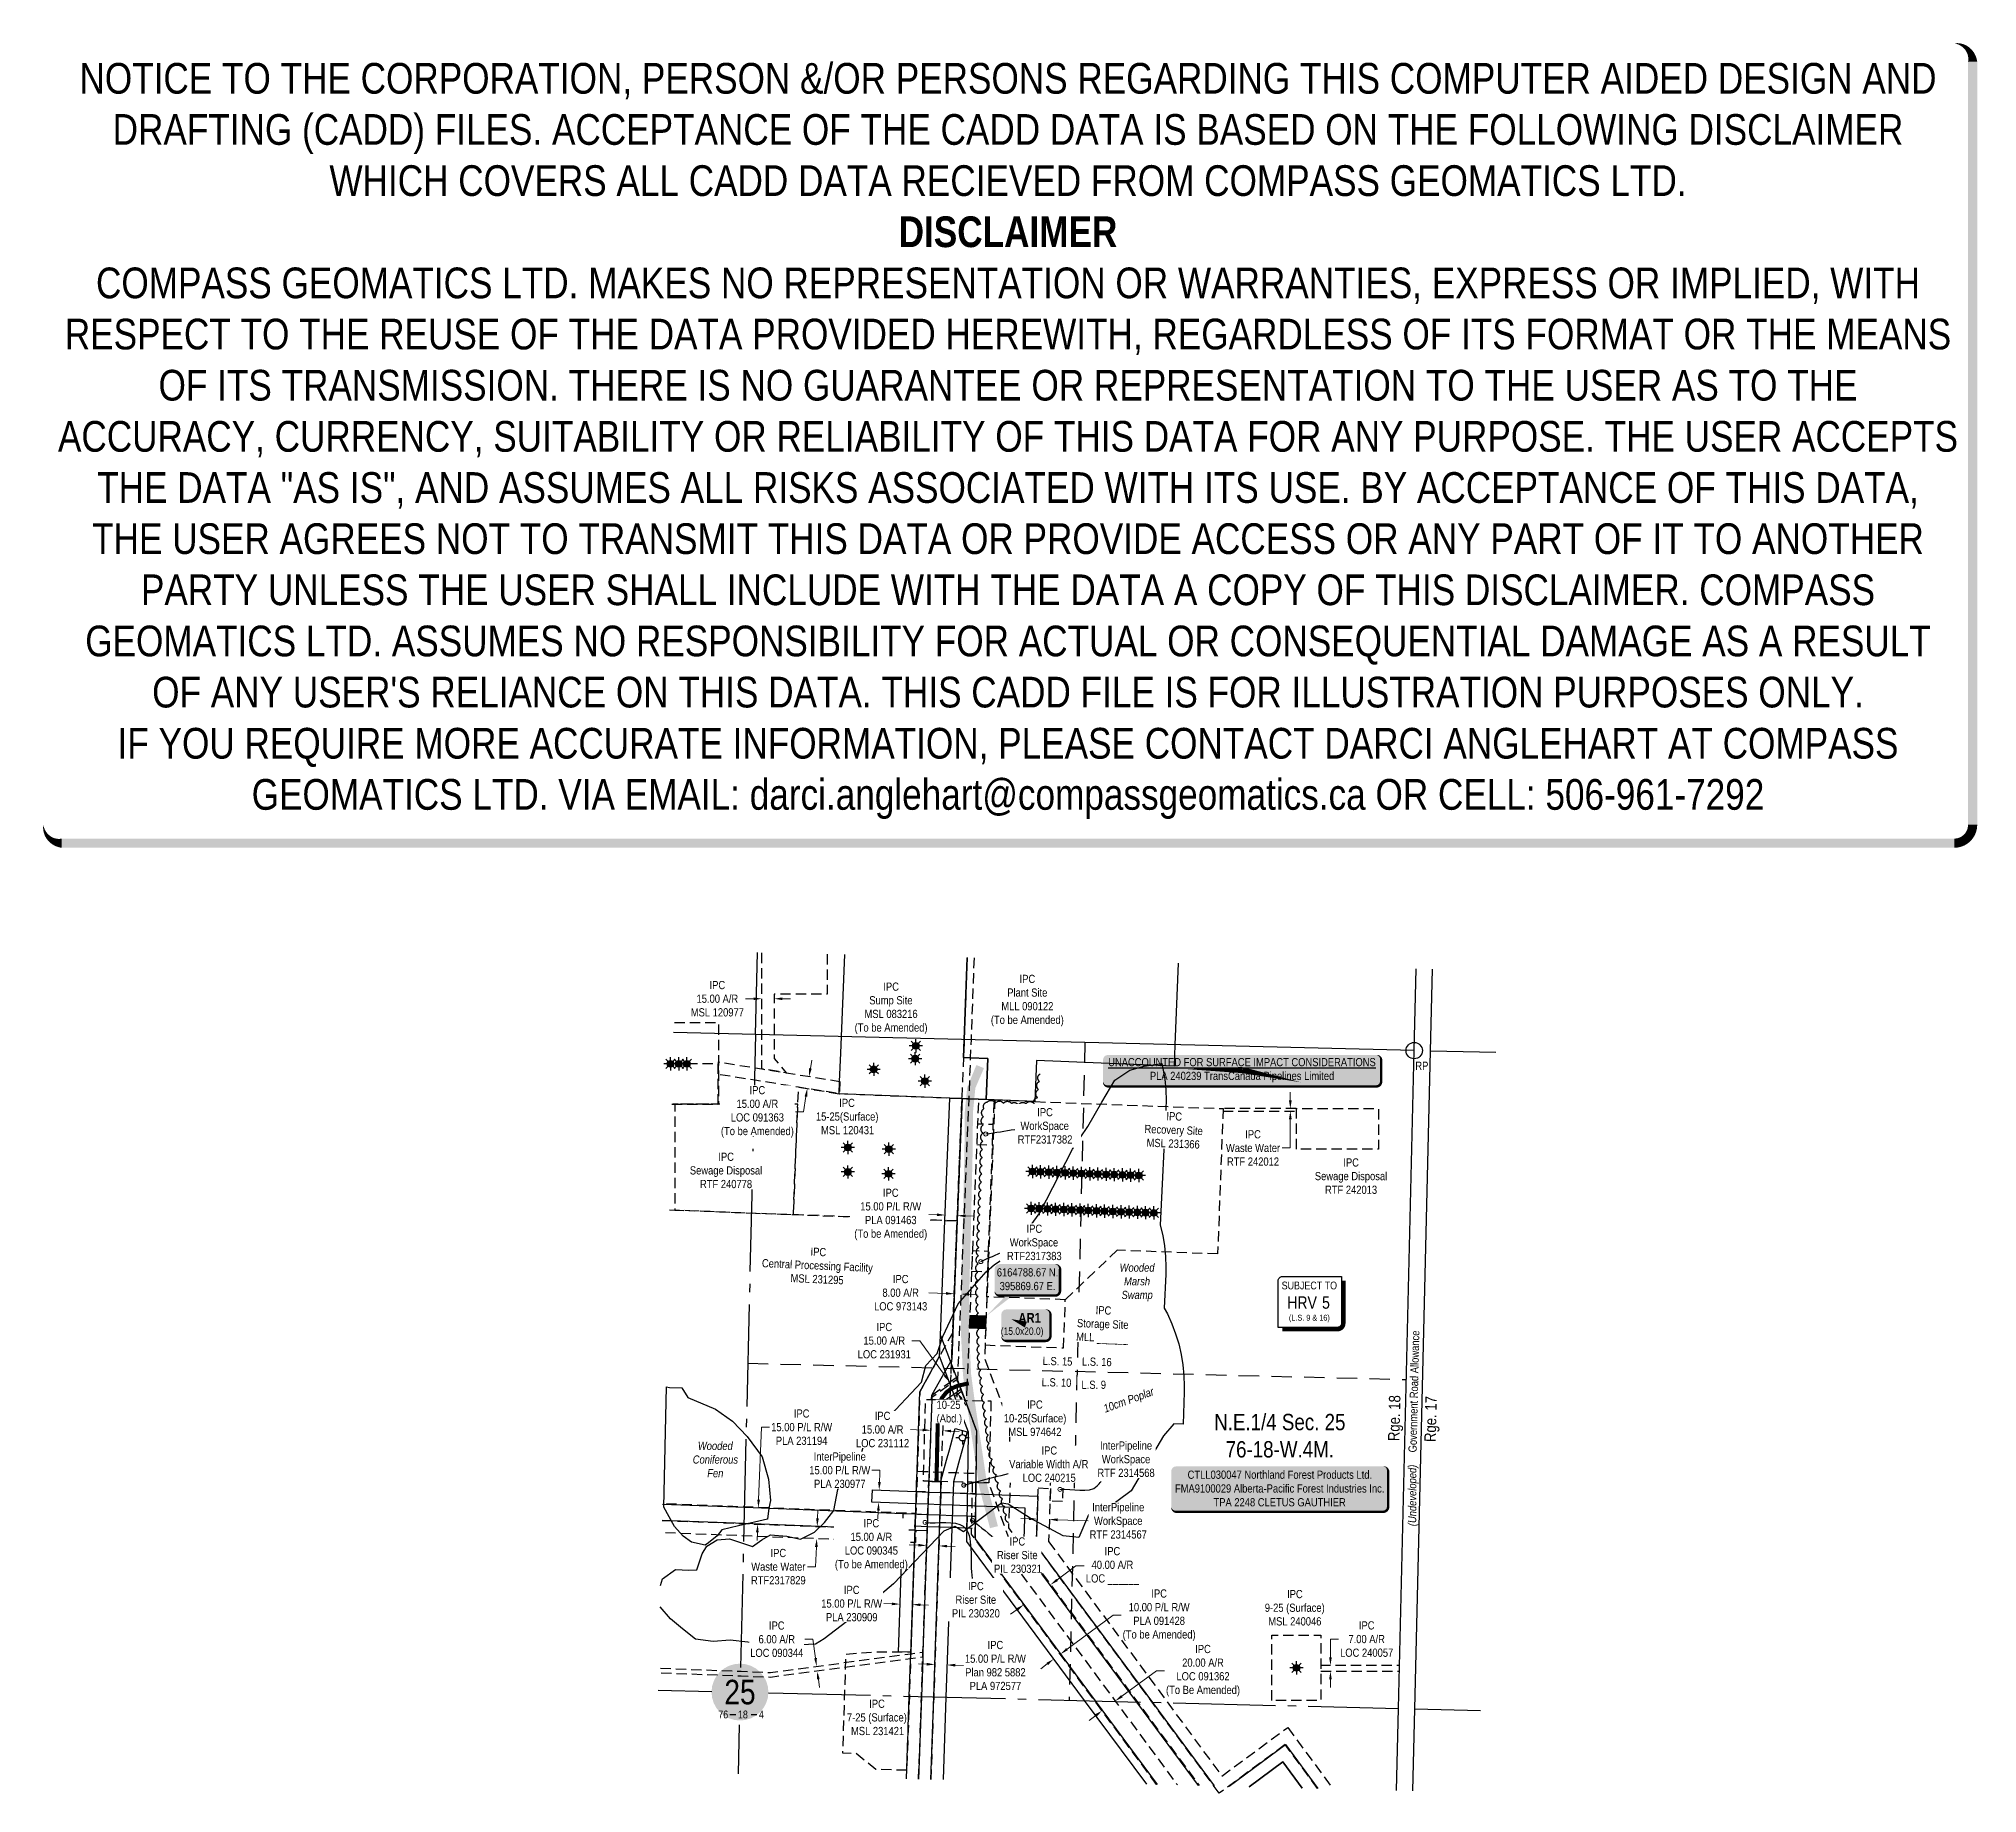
# Model space of a CAD drawing. Extents: x 394712 to 397081, y 6164206 to 6166350.
import ezdxf
from ezdxf.enums import TextEntityAlignment as Align

# ---------------------------------------------------------------- set-up
doc = ezdxf.new("R2010")
doc.units = 0
doc.header["$LTSCALE"] = 5
for name, pattern in [('0', [1, 1, 0]), ('foc-ACCESSROAD', [3.75, 2.5, -1.25]), ('foc-LSD', [8, 5, -3]), ('foc-QUARTERLINE', [33, 25, -3, 2, -3])]:
    doc.linetypes.add(name, pattern=pattern)
for name, color, linetype in [('10', 1, 'Continuous'), ('35', 37, 'Continuous'), ('9', 3, 'Continuous'), ('AS-ROADS', 254, 'Continuous'), ('AS-SURFACE IMPACT', 7, 'Continuous'), ('AS-UNDERLAY-H', 141, 'Continuous'), ('C-AR', 13, 'foc-ACCESSROAD'), ('C-RW', 13, 'Continuous'), ('C-SYMBOL', 7, 'Continuous'), ('C-WS', 13, 'foc-ACCESSROAD'), ('C-WS-S', 13, 'Continuous'), ('CG-NOTES', 7, 'Continuous'), ('CTW', 7, 'Continuous'), ('D-TXT', 6, 'Continuous'), ('DETAIL-T', 7, 'Continuous'), ('F-RW', 190, 'Continuous'), ('F-WS', 190, 'foc-ACCESSROAD'), ('L-MON', 1, 'Continuous'), ('L-ROAD-T', 7, 'Continuous'), ('L-SEC', 7, 'Continuous'), ('L-SECLBL', 7, 'Continuous'), ('L-SECQ', 8, 'foc-QUARTERLINE'), ('L-SECTION-LSD', 7, 'foc-LSD'), ('P-TEMP-BLOCKS', 250, 'Continuous'), ('P-TEMP-H', 41, 'Continuous'), ('P-TEMP_WORKSPACE', 46, 'Continuous'), ('RSC', 7, 'Continuous'), ('T-BUSH', 110, '0'), ('T-BUSH-T', 110, 'Continuous'), ('WETLAND', 143, 'Continuous'), ('WETLAND-T', 146, 'Continuous')]:
    doc.layers.add(name, color=color, linetype=linetype)
for name, color, linetype, lineweight in [('C-AR-T', 13, 'Continuous', 9), ('C-RW-T', 13, 'Continuous', 9), ('C-WS-T', 13, 'Continuous', 9), ('F-AR-T', 190, 'Continuous', 9), ('F-RW-T', 190, 'Continuous', 9), ('F-WS-T', 190, 'Continuous', 9), ('T-TEXT', 48, 'Continuous', 18)]:
    doc.layers.add(name, color=color, linetype=linetype, lineweight=lineweight)
doc.layers.add('DISCLAIMER', color=7, linetype='Continuous', plot=False)
doc.styles.add('100L', font='ARIALN.TTF', dxfattribs={"height": 11})
doc.styles.add('175L', font='ARIALN.TTF', dxfattribs={"height": 20})
doc.styles.add('80', font='ARIALN.TTF', dxfattribs={"height": 10})
doc.styles.add('80CG', font='ARIALN.TTF', dxfattribs={"height": 10})
doc.styles.add('80L', font='ARIALN.TTF', dxfattribs={"height": 10})
doc.styles.add('80LS', font='ARIALNI.TTF', dxfattribs={"height": 10})
doc.styles.add('BOLD', font='ARIALNB.TTF')
doc.styles.add('HRV', font='ARIALN.TTF', dxfattribs={"height": 3})
doc.styles.add('SIMPLEX', font='ARIALN.TTF')
doc.dimstyles.new('Compass 5 000', dxfattribs={"dimscale": 5, "dimtxt": 9, "dimasz": 2, "dimexe": 0.2, "dimexo": 0.0625, "dimgap": 0.5, "dimtad": 0, "dimtih": 1, "dimtoh": 1, "dimzin": 0, "dimdsep": 46, "dimtxsty": '80CG', "dimcen": 0.1, "dimse1": 1, "dimse2": 1, "dimclrd": 256, "dimclrt": 256, "dimaunit": 1, "dimadec": 4, "dimazin": 0, "dimtfac": 0.06, "dimtofl": 0, "dimtmove": 0, "dimatfit": 1, "dimfxl": 0.2, "dimtolj": 1, "dimtzin": 0, "dimlwd": -1, "dimarcsym": 0})

msp = doc.modelspace()

# ---------------------------------------------------------------- texts
at = {"layer": 'C-WS-T', "insert": (396201.53, 6164454.133), "char_height": 9.99976, "attachment_point": 1, "style": '80L'}
msp.add_mtext_dynamic_manual_height_columns('\\pi36.144;IPC\\P\\pi8.8765;9-25 (Surface)\\P\\pi13.126;MSL 240046', width=89.81821, gutter_width=50.018, heights=[0], dxfattribs=at)
at = {"layer": 'D-TXT', "color": 3, "char_height": 13.9949, "attachment_point": 1, "style": '80L'}
for s, width, insert, rotation in [('Rge. 18', 73.78175, (396360.93, 6164636.24), 88.684457), ('Rge. 17', 63.88404, (396405.362, 6164635.152), 88.667191)]:
    msp.add_mtext_dynamic_manual_height_columns(s, width=width, gutter_width=47.517, heights=[0], dxfattribs=dict(at, insert=insert, rotation=rotation))
at = {"layer": 'L-ROAD-T', "style": '80L'}
msp.add_text('Government Road Allowance', height=9.99633, rotation=88.665627, dxfattribs=at).set_placement((396392.636, 6164696.759), align=Align.MIDDLE_CENTER)
at = {"layer": 'T-TEXT', "style": '80LS'}
msp.add_text('(Undeveloped)', height=9.99633, rotation=90, dxfattribs=at).set_placement((396390.536, 6164569.696), align=Align.MIDDLE_CENTER)

# ---------------------------------------------------------------- blocks, each defined once
blk = doc.blocks.new('GAS')
h = blk.add_hatch(color=255)
h.dxf.hatch_style = 1
edge = h.paths.add_edge_path()
edge.add_arc((0, 0), 0.9, 0, 360)
for p, q in [((-0.81, 0), (-1.62, 0)), ((-0.57, 0.57), (-1.14, 1.14)), ((0, 0.81), (0, 1.62)), ((0.57, 0.57), (1.14, 1.14)), ((1.62, 0), (0.81, 0)), ((-0.57, -0.57), (-1.14, -1.14)), ((0, -0.81), (0, -1.62)), ((1.14, -1.14), (0.57, -0.57))]:
    blk.add_line(p, q)
blk.add_circle((0, 0), 0.8)
blk = doc.blocks.new('Gabd')
for p, q in [((-0.81, 0), (-1.62, 0)), ((0, 0.81), (0, 1.62)), ((1.62, 0), (0.81, 0)), ((0, -0.81), (0, -1.62))]:
    blk.add_line(p, q)
blk.add_circle((0, 0), 0.8)
blk = doc.blocks.new('*U46')
h = blk.add_hatch(color=255)
edge = h.paths.add_edge_path()
edge.add_line((-126.5, -28.5), (126.5, -28.5))
edge.add_arc((126.5, -22.5), 6, 270, 360)
edge.add_line((132.5, -22.5), (132.5, 21))
edge.add_arc((126.5, 21), 6, 0, 90)
edge.add_line((126.5, 27), (-126.5, 27))
edge.add_arc((-126.5, 21), 6, 90, 180)
edge.add_line((-132.5, 21), (-132.5, -22.5))
edge.add_arc((-126.5, -22.5), 6, 180, 270)
at = {"color": 44, "flags": 128}
blk.add_lwpolyline([(-126.5, -28.5, 3, 3, 0), (126.5, -28.5, 3, 3, 0.414214), (132.5, -22.5, 3, 3, 0), (132.5, 21, 3, 0, 0.414214), (126.5, 27, 0, 0, 0), (-126.5, 27, 0, 0, 0.414214), (-132.5, 21, 0, 0, 0), (-132.5, -22.5, 0, 3, 0.414214)], format="xyseb", close=True, dxfattribs=at)
at = {"color": 44, "style": '80'}
blk.add_attdef('ENTER_TEXT_001', (-36, -5), '', height=10, dxfattribs=at)
blk = doc.blocks.new('L-SECLBL')
at = {"layer": '9', "color": 7}
for p, q in [((-5.1, -27.8), (-12.3, -27.8)), ((20.7, -27.8), (13.5, -27.8))]:
    blk.add_line(p, q, dxfattribs=at)
at = {"layer": '10', "color": 2, "style": 'SIMPLEX'}
blk.add_attdef('SEC', text='', height=30, dxfattribs=at).set_placement((0, 0), align=Align.MIDDLE)
at = {"layer": '10', "color": 5, "style": '80L'}
blk.add_attdef('TWP', text='', height=9.5, dxfattribs=at).set_placement((-14.4, -27.4), align=Align.MIDDLE_RIGHT)
blk.add_attdef('RGE', text='', height=9.5, dxfattribs=at).set_placement((3.6, -27.4), align=Align.MIDDLE_CENTER)
blk.add_attdef('MER', text='', height=9.5, dxfattribs=at).set_placement((23.2, -27.4), align=Align.MIDDLE_LEFT)
blk = doc.blocks.new('*D24')
at = {"layer": 'C-AR-T', "transparency": 16777216}
for p, q in [((395820.9, 6164816.5), (395799.7, 6164817.4)), ((395848.9, 6164815.4), (395858.9, 6164815))]:
    blk.add_line(p, q, dxfattribs=at)
for points in [[(395821, 6164818.2), (395820.9, 6164814.9), (395830.9, 6164816.1)], [(395849, 6164817.1), (395848.9, 6164813.7), (395839, 6164815.8)]]:
    blk.add_solid(points, dxfattribs=at)
at = {"layer": 'C-AR-T', "transparency": 16777216, "insert": (395765.4, 6164817.4), "char_height": 10, "attachment_point": 5, "style": '80CG', "bg_fill": 3, "box_fill_scale": 1.1, "bg_fill_color": 256, "bg_fill_true_color": 13158600, "bg_fill_transparency": 0}
blk.add_mtext('\\A1;IPC\\P8.00 A/R\\PLOC 973143', dxfattribs=at)
blk = doc.blocks.new('*D25')
at = {"layer": 'C-AR-T', "transparency": 16777216}
for p, q in [((395585.8, 6165176.7), (395575.7, 6165176.7)), ((395620.8, 6165176.7), (395630.8, 6165176.7))]:
    blk.add_line(p, q, dxfattribs=at)
for points in [[(395585.8, 6165178.3), (395585.8, 6165175), (395595.8, 6165176.7)], [(395620.8, 6165178.3), (395620.8, 6165175), (395610.8, 6165176.7)]]:
    blk.add_solid(points, dxfattribs=at)
at = {"layer": 'C-AR-T', "transparency": 16777216, "insert": (395541.4, 6165176.7), "char_height": 10, "attachment_point": 5, "style": '80CG'}
blk.add_mtext('\\A1;IPC\\P15.00 A/R^JMSL 120977', dxfattribs=at)
blk = doc.blocks.new('*D26')
at = {"layer": 'C-AR-T', "transparency": 16777216}
for p, q in [((395655.1, 6165091.6), (395656.7, 6165101.5)), ((395649.6, 6165057.1), (395646.7, 6165038.5)), ((395646.7, 6165038.5), (395636.7, 6165038.5))]:
    blk.add_line(p, q, dxfattribs=at)
for points in [[(395653.5, 6165091.9), (395656.8, 6165091.3), (395653.5, 6165081.7)], [(395648, 6165057.3), (395651.3, 6165056.8), (395651.2, 6165066.9)]]:
    blk.add_solid(points, dxfattribs=at)
at = {"layer": 'C-AR-T', "transparency": 16777216, "insert": (395590.3, 6165038.5), "char_height": 10, "attachment_point": 5, "style": '80CG', "bg_fill": 3, "box_fill_scale": 1.1, "bg_fill_color": 256, "bg_fill_true_color": 13158600, "bg_fill_transparency": 0}
blk.add_mtext('\\A1;IPC\\P15.00 A/R\\PLOC 091363\\P(To be Amended)', dxfattribs=at)
blk = doc.blocks.new('*D27')
at = {"layer": 'C-AR-T', "transparency": 16777216}
for p, q in [((395658.2, 6164393.9), (395648.2, 6164393.9)), ((395661.3, 6164370.8), (395658.2, 6164393.9)), ((395664.8, 6164345), (395666.1, 6164335.1))]:
    blk.add_line(p, q, dxfattribs=at)
for points in [[(395663, 6164371), (395659.7, 6164370.5), (395662.7, 6164360.8)], [(395666.4, 6164345.2), (395663.1, 6164344.8), (395663.5, 6164354.9)]]:
    blk.add_solid(points, dxfattribs=at)
at = {"layer": 'C-AR-T', "transparency": 16777216, "insert": (395614, 6164393.9), "char_height": 10, "attachment_point": 5, "style": '80CG', "bg_fill": 3, "box_fill_scale": 1.1, "bg_fill_color": 256, "bg_fill_true_color": 13158600, "bg_fill_transparency": 0}
blk.add_mtext('\\A1;IPC\\P6.00 A/R\\PLOC 090344', dxfattribs=at)
blk = doc.blocks.new('*D28')
at = {"layer": 'C-AR-T', "transparency": 16777216}
for p, q in [((395787.2, 6164508.8), (395776, 6164509.2)), ((395822.1, 6164507.6), (395832.1, 6164507.3))]:
    blk.add_line(p, q, dxfattribs=at)
for points in [[(395787.2, 6164510.5), (395787.1, 6164507.2), (395797.1, 6164508.5)], [(395822.2, 6164509.3), (395822.1, 6164506), (395812.1, 6164508)]]:
    blk.add_solid(points, dxfattribs=at)
at = {"layer": 'C-AR-T', "transparency": 16777216, "insert": (395729.6, 6164509.2), "char_height": 10, "attachment_point": 5, "style": '80CG', "bg_fill": 3, "box_fill_scale": 1.1, "bg_fill_color": 256, "bg_fill_true_color": 13158600, "bg_fill_transparency": 0}
blk.add_mtext('\\A1;IPC\\P15.00 A/R\\PLOC 090345\\P(To be Amended)', dxfattribs=at)
blk = doc.blocks.new('*D29')
at = {"layer": 'C-AR-T', "transparency": 16777216}
for p, q in [((395792.1, 6164649.6), (395777.6, 6164650.2)), ((395827.1, 6164648.4), (395837.1, 6164648))]:
    blk.add_line(p, q, dxfattribs=at)
at = {"layer": 'C-AR-T', "linetype": 'Continuous', "transparency": 16777216}
for points in [[(395792.2, 6164651.3), (395792.1, 6164648), (395802.1, 6164649.3)], [(395827.1, 6164650), (395827, 6164646.7), (395817.1, 6164648.7)]]:
    blk.add_solid(points, dxfattribs=at)
at = {"layer": 'C-AR-T', "linetype": 'Continuous', "transparency": 16777216, "insert": (395743.3, 6164650.2), "char_height": 10, "attachment_point": 5, "style": '80CG', "bg_fill": 3, "box_fill_scale": 1.1, "bg_fill_color": 256, "bg_fill_true_color": 13158600, "bg_fill_transparency": 0}
blk.add_mtext('\\A1;IPC\\P15.00 A/R\\PLOC 231112', dxfattribs=at)
blk = doc.blocks.new('*D30')
at = {"layer": 'C-AR-T', "transparency": 16777216}
for p, q in [((395956.6, 6164466.5), (395979.6, 6164483.5)), ((395979.6, 6164483.5), (395989.6, 6164483.5)), ((395907.8, 6164430.4), (395899.8, 6164424.4))]:
    blk.add_line(p, q, dxfattribs=at)
at = {"layer": 'C-AR-T', "linetype": 'Continuous', "transparency": 16777216}
for points in [[(395955.6, 6164467.8), (395957.6, 6164465.1), (395948.6, 6164460.5)], [(395906.8, 6164431.7), (395908.8, 6164429), (395915.9, 6164436.3)]]:
    blk.add_solid(points, dxfattribs=at)
at = {"layer": 'C-AR-T', "linetype": 'Continuous', "transparency": 16777216, "insert": (396024.2, 6164483.5), "char_height": 10, "attachment_point": 5, "style": '80CG', "bg_fill": 3, "box_fill_scale": 1.1, "bg_fill_color": 256, "bg_fill_true_color": 13158600, "bg_fill_transparency": 0}
blk.add_mtext('\\A1;IPC\\P40.00 A/R\\PLOC ______', dxfattribs=at)
blk = doc.blocks.new('*D31')
at = {"layer": 'C-AR-T', "transparency": 16777216}
for p, q in [((396035.7, 6164324.3), (396077.9, 6164355.5)), ((396077.9, 6164355.5), (396087.9, 6164355.5)), ((396003.8, 6164300.7), (395995.8, 6164294.8))]:
    blk.add_line(p, q, dxfattribs=at)
at = {"layer": 'C-AR-T', "linetype": 'Continuous', "transparency": 16777216}
for points in [[(396034.7, 6164325.7), (396036.7, 6164323), (396027.7, 6164318.4)], [(396002.8, 6164302), (396004.8, 6164299.4), (396011.8, 6164306.7)]]:
    blk.add_solid(points, dxfattribs=at)
at = {"layer": 'C-AR-T', "linetype": 'Continuous', "transparency": 16777216, "insert": (396134.9, 6164355.5), "char_height": 10, "attachment_point": 5, "style": '80CG', "bg_fill": 3, "box_fill_scale": 1.1, "bg_fill_color": 256, "bg_fill_true_color": 13158600, "bg_fill_transparency": 0}
blk.add_mtext('\\A1;IPC\\P20.00 A/R\\PLOC 091362\\P(To Be Amended)', dxfattribs=at)
blk = doc.blocks.new('*D32')
at = {"layer": 'C-RW-T', "transparency": 16777216}
for p, q in [((395968.7, 6164381.7), (396024.9, 6164423.3)), ((396024.9, 6164423.3), (396034.9, 6164423.3)), ((395944.6, 6164363.9), (395936.6, 6164357.9))]:
    blk.add_line(p, q, dxfattribs=at)
for points in [[(395967.7, 6164383.1), (395969.7, 6164380.4), (395960.7, 6164375.8)], [(395943.6, 6164365.2), (395945.6, 6164362.5), (395952.6, 6164369.8)]]:
    blk.add_solid(points, dxfattribs=at)
at = {"layer": 'C-RW-T', "transparency": 16777216, "insert": (396081.3, 6164423.3), "char_height": 10, "attachment_point": 5, "style": '80CG', "bg_fill": 3, "box_fill_scale": 1.1, "bg_fill_color": 256, "bg_fill_true_color": 13158600, "bg_fill_transparency": 0}
blk.add_mtext('\\A1;IPC\\P10.00 P/L R/W\\PPLA 091428\\P(To be Amended)', dxfattribs=at)
blk = doc.blocks.new('*D33')
at = {"layer": 'C-RW-T', "transparency": 16777216}
for p, q in [((395797.2, 6164363.4), (395787.2, 6164363.7)), ((395832.1, 6164362.2), (395842.1, 6164361.8))]:
    blk.add_line(p, q, dxfattribs=at)
for points in [[(395797.2, 6164365.1), (395797.1, 6164361.7), (395807.2, 6164363.1)], [(395832.2, 6164363.9), (395832, 6164360.5), (395822.1, 6164362.5)]]:
    blk.add_solid(points, dxfattribs=at)
at = {"layer": 'C-RW-T', "transparency": 16777216, "insert": (395881.2, 6164361.8), "char_height": 10, "attachment_point": 5, "style": '80CG', "bg_fill": 3, "box_fill_scale": 1.1, "bg_fill_color": 256, "bg_fill_true_color": 13158600, "bg_fill_transparency": 0}
blk.add_mtext('\\A1;IPC\\P15.00 P/L R/W\\PPlan 982 5882\\PPLA 972577', dxfattribs=at)
blk = doc.blocks.new('*U23')
at = {"layer": '35', "color": 3}
blk.add_circle((0, 0), 10, dxfattribs=at)
at = {"layer": '35', "color": 3, "style": '80'}
blk.add_attdef('RP_001', (1.4, -23.5), '', height=10, dxfattribs=at)
blk = doc.blocks.new('HRV')
blk.add_lwpolyline([(-35.1, 31.6), (37.2, 31.6), (37.2, -25.5, -0.414214), (32.2, -30.5), (-40.1, -30.5), (-40.1, 26.6, -0.414214)], format="xyb", close=True)
at = {"const_width": 5, "flags": 128}
blk.add_lwpolyline([(-35.1, -33), (32.2, -33, 0.414214), (39.7, -25.5), (39.7, 26.6)], format="xyb", dxfattribs=at)
at = {"style": '80L'}
blk.add_text('SUBJECT TO', height=9.5, dxfattribs=at).set_placement((-2, 13.1), align=Align.BOTTOM_CENTER)
blk.add_attdef('(N.W.1/4 00)', text='', height=7.12, dxfattribs=at).set_placement((-2, -24.4), align=Align.BOTTOM_CENTER)
at = {"layer": 'CTW', "color": 3, "style": 'HRV'}
blk.add_text('HRV', height=15, dxfattribs=at).set_placement((-10.9, -0.2), align=Align.MIDDLE_CENTER)
blk.add_attdef('0', text='', height=15, dxfattribs=at).set_placement((18.3, -0.2), align=Align.MIDDLE_CENTER)
blk = doc.blocks.new('*D34')
at = {"layer": 'C-AR-T', "transparency": 16777216}
for p, q in [((396290.6, 6164371.9), (396290.6, 6164394.1)), ((396290.6, 6164394.1), (396300.6, 6164394.1)), ((396290.6, 6164344.9), (396290.6, 6164334.9))]:
    blk.add_line(p, q, dxfattribs=at)
for points in [[(396289, 6164371.9), (396292.3, 6164371.9), (396290.6, 6164361.9)], [(396289, 6164344.9), (396292.3, 6164344.9), (396290.6, 6164354.9)]]:
    blk.add_solid(points, dxfattribs=at)
at = {"layer": 'C-AR-T', "transparency": 16777216, "insert": (396334.9, 6164394.1), "char_height": 10, "attachment_point": 5, "style": '80CG'}
blk.add_mtext('\\A1;IPC\\P7.00 A/R\\PLOC 240057', dxfattribs=at)
blk = doc.blocks.new('*D35')
at = {"layer": 'F-RW-T', "transparency": 16777216}
for p, q in [((395730.1, 6164600.5), (395740.1, 6164600.5)), ((395739.5, 6164586.2), (395739.9, 6164596.2)), ((395740.1, 6164600.5), (395739.9, 6164596.2)), ((395738.1, 6164551.2), (395737.7, 6164541.2))]:
    blk.add_line(p, q, dxfattribs=at)
blk.add_solid([(395736.5, 6164551.3), (395739.8, 6164551.2), (395738.5, 6164561.2)], dxfattribs=at)
at = {"layer": 'F-RW-T', "transparency": 16777216, "insert": (395691, 6164600.5), "char_height": 10, "attachment_point": 5, "style": '80CG', "bg_fill": 3, "box_fill_scale": 1.1, "bg_fill_color": 256, "bg_fill_true_color": 13158600, "bg_fill_transparency": 0}
blk.add_mtext('\\A1;InterPipeline\\P15.00 P/L R/W\\PPLA 230977', dxfattribs=at)
at = {"layer": 'F-RW-T', "transparency": 16777216}
blk.add_solid([(395737.8, 6164586.3), (395741.2, 6164586.1), (395739.1, 6164576.2)], dxfattribs=at)
blk = doc.blocks.new('*D36')
at = {"layer": 'C-AR-T', "transparency": 16777216}
for p, q in [((395788.9, 6164758.8), (395778.9, 6164758.8)), ((395819.5, 6164716.1), (395788.9, 6164758.8)), ((395839.8, 6164687.7), (395845.6, 6164679.5))]:
    blk.add_line(p, q, dxfattribs=at)
at = {"layer": 'C-AR-T', "linetype": 'Continuous', "transparency": 16777216}
for points in [[(395820.8, 6164717), (395818.1, 6164715.1), (395825.3, 6164707.9)], [(395841.1, 6164688.6), (395838.4, 6164686.7), (395834, 6164695.8)]]:
    blk.add_solid(points, dxfattribs=at)
at = {"layer": 'C-AR-T', "linetype": 'Continuous', "transparency": 16777216, "insert": (395745.4, 6164758.8), "char_height": 10, "attachment_point": 5, "style": '80CG', "bg_fill": 3, "box_fill_scale": 1.1, "bg_fill_color": 256, "bg_fill_true_color": 13158600, "bg_fill_transparency": 0}
blk.add_mtext('\\A1;IPC\\P15.00 A/R\\PLOC 231931', dxfattribs=at)
blk = doc.blocks.new('*D37')
at = {"layer": 'C-RW-T', "transparency": 16777216}
for p, q in [((395591.8, 6164564.5), (395595.3, 6164653.1)), ((395595.3, 6164653.1), (395605.3, 6164653.1)), ((395590.3, 6164524.6), (395589.9, 6164514.6))]:
    blk.add_line(p, q, dxfattribs=at)
for points in [[(395590.2, 6164564.6), (395593.5, 6164564.5), (395591.4, 6164554.5)], [(395588.6, 6164524.6), (395591.9, 6164524.5), (395590.7, 6164534.5)]]:
    blk.add_solid(points, dxfattribs=at)
at = {"layer": 'C-RW-T', "transparency": 16777216, "insert": (395644.4, 6164653.1), "char_height": 10, "attachment_point": 5, "style": '80CG', "bg_fill": 3, "box_fill_scale": 1.1, "bg_fill_color": 256, "bg_fill_true_color": 13158600, "bg_fill_transparency": 0}
blk.add_mtext('\\A1;IPC\\P15.00 P/L R/W\\PPLA 231194', dxfattribs=at)
blk = doc.blocks.new('*D38')
at = {"layer": 'C-RW-T', "transparency": 16777216}
for p, q in [((395809.8, 6164912.7), (395799.7, 6164913.1)), ((395844.7, 6164911.3), (395854.7, 6164910.9))]:
    blk.add_line(p, q, dxfattribs=at)
for points in [[(395809.9, 6164914.3), (395809.8, 6164911), (395819.8, 6164912.3)], [(395844.8, 6164913), (395844.6, 6164909.6), (395834.7, 6164911.7)]]:
    blk.add_solid(points, dxfattribs=at)
at = {"layer": 'C-RW-T', "transparency": 16777216, "insert": (395753.3, 6164913.1), "char_height": 10, "attachment_point": 5, "style": '80CG', "bg_fill": 3, "box_fill_scale": 1.1, "bg_fill_color": 256, "bg_fill_true_color": 13158600, "bg_fill_transparency": 0}
blk.add_mtext('\\A1;IPC\\P15.00 P/L R/W\\PPLA 091463\\P(To be Amended)', dxfattribs=at)
blk = doc.blocks.new('*D39')
at = {"layer": 'C-RW-T', "transparency": 16777216}
for p, q in [((395754.7, 6164437.2), (395744.7, 6164437.5)), ((395789.6, 6164436), (395799.6, 6164435.6))]:
    blk.add_line(p, q, dxfattribs=at)
for points in [[(395754.7, 6164438.8), (395754.6, 6164435.5), (395764.7, 6164436.8)], [(395789.7, 6164437.6), (395789.6, 6164434.3), (395779.6, 6164436.3)]]:
    blk.add_solid(points, dxfattribs=at)
at = {"layer": 'C-RW-T', "transparency": 16777216, "insert": (395705.6, 6164437.5), "char_height": 10, "attachment_point": 5, "style": '80CG', "bg_fill": 3, "box_fill_scale": 1.1, "bg_fill_color": 256, "bg_fill_true_color": 13158600, "bg_fill_transparency": 0}
blk.add_mtext('\\A1;IPC\\P15.00 P/L R/W\\PPLA 230909', dxfattribs=at)
blk = doc.blocks.new('*D41')
at = {"layer": 'F-AR-T', "transparency": 16777216}
for p, q in [((395922.2, 6164541.2), (395912.2, 6164541.5)), ((395957.2, 6164539.9), (395994.5, 6164538.6))]:
    blk.add_line(p, q, dxfattribs=at)
for points in [[(395922.3, 6164542.8), (395922.2, 6164539.5), (395932.2, 6164540.8)], [(395957.3, 6164541.6), (395957.1, 6164538.2), (395947.2, 6164540.3)]]:
    blk.add_solid(points, dxfattribs=at)
at = {"layer": 'F-AR-T', "transparency": 16777216, "insert": (396031.3, 6164538.6), "char_height": 10, "attachment_point": 5, "style": '80CG', "bg_fill": 3, "box_fill_scale": 1.1, "bg_fill_color": 256, "bg_fill_true_color": 13158600, "bg_fill_transparency": 0}
blk.add_mtext('\\A1;InterPipeline\\PWorkSpace\\PRTF 2314567', dxfattribs=at)
blk = doc.blocks.new('*U42')
h = blk.add_hatch(color=191)
edge = h.paths.add_edge_path()
edge.add_line((-24, -20), (24, -20))
edge.add_arc((24, -14), 6, 270, 360)
edge.add_line((30, -14), (30, 12.5))
edge.add_arc((24, 12.5), 6, 0, 90)
edge.add_line((24, 18.5), (-24, 18.5))
edge.add_arc((-24, 12.5), 6, 90, 180)
edge.add_line((-30, 12.5), (-30, -14))
edge.add_arc((-24, -14), 6, 180, 270)
at = {"color": 250, "flags": 128}
blk.add_lwpolyline([(-24, -20, 3, 3, 0), (24, -20, 3, 3, 0.414214), (30, -14, 3, 3, 0), (30, 12.5, 3, 0, 0.414214), (24, 18.5, 0, 0, 0), (-24, 18.5, 0, 0, 0.414214), (-30, 12.5, 0, 0, 0), (-30, -14, 0, 3, 0.414214)], format="xyseb", close=True, dxfattribs=at)
at = {"flags": 128}
blk.add_lwpolyline([(-18, 6.7, 0, 7.5, 0), (0, 0, 0, 0, 0)], format="xyseb", dxfattribs=at)
at = {"color": 250}
for tag, p, height, style in [('TEMP_AREA_W1_001', (-9.2, 2.2), 12, 'BOLD'), ('ENTER_TEXT_001', (-30.7, -12.5), 9, '80')]:
    blk.add_attdef(tag, p, '', height=height, dxfattribs=dict(at, style=style))
blk = doc.blocks.new('*U43')
h = blk.add_hatch(color=254)
edge = h.paths.add_edge_path()
edge.add_line((-34, -20), (34, -20))
edge.add_arc((34, -14), 6, 270, 360)
edge.add_line((40, -14), (40, 12.5))
edge.add_arc((34, 12.5), 6, 0, 90)
edge.add_line((34, 18.5), (-34, 18.5))
edge.add_arc((-34, 12.5), 6, 90, 180)
edge.add_line((-40, 12.5), (-40, -14))
edge.add_arc((-34, -14), 6, 180, 270)
at = {"color": 1, "flags": 128}
blk.add_lwpolyline([(-50.3, -45.1, 0, 10, 0), (0, 0, 5, 5, 0)], format="xyseb", dxfattribs=at)
blk.add_lwpolyline([(-34, -20, 3, 3, 0), (34, -20, 3, 3, 0.414214), (40, -14, 3, 3, 0), (40, 12.5, 3, 0, 0.414214), (34, 18.5, 0, 0, 0), (-34, 18.5, 0, 0, 0.414214), (-40, 12.5, 0, 0, 0), (-40, -14, 0, 3, 0.414214)], format="xyseb", close=True, dxfattribs=at)
at = {"color": 1, "style": '80'}
blk.add_attdef('ENTER_TEXT_001', (-36, -5), '', height=10, dxfattribs=at)
blk = doc.blocks.new('*U44')
h = blk.add_hatch(color=255)
edge = h.paths.add_edge_path()
edge.add_line((-164, -20), (164, -20))
edge.add_arc((164, -14), 6, 270, 360)
edge.add_line((170, -14), (170, 12.5))
edge.add_arc((164, 12.5), 6, 0, 90)
edge.add_line((164, 18.5), (-164, 18.5))
edge.add_arc((-164, 12.5), 6, 90, 180)
edge.add_line((-170, 12.5), (-170, -14))
edge.add_arc((-164, -14), 6, 180, 270)
at = {"color": 1, "flags": 128}
blk.add_lwpolyline([(-164, -20, 3, 3, 0), (164, -20, 3, 3, 0.414214), (170, -14, 3, 3, 0), (170, 12.5, 3, 0, 0.414214), (164, 18.5, 0, 0, 0), (-164, 18.5, 0, 0, 0.414214), (-170, 12.5, 0, 0, 0), (-170, -14, 0, 3, 0.414214)], format="xyseb", close=True, dxfattribs=at)
for points in [[(-67.4, 1.2, 0, 7.5, 0), (0, 0, 0, 0, 0)], [(71.7, -14.9, 0, 7.5, 0), (0, 0, 0, 0, 0)]]:
    blk.add_lwpolyline(points, format="xyseb", dxfattribs=at)
at = {"color": 1, "style": '80'}
blk.add_attdef('ENTER_TEXT_001', (-26.8, -4.9), '', height=10, dxfattribs=at)
blk = doc.blocks.new('*D45')
at = {"layer": 'C-WS-T', "transparency": 16777216}
for p, q in [((396241.6, 6165052.4), (396241.6, 6165062.4)), ((396241.6, 6165029.4), (396241.6, 6164994.3)), ((396241.6, 6164994.3), (396231.6, 6164994.3))]:
    blk.add_line(p, q, dxfattribs=at)
for points in [[(396239.9, 6165052.4), (396243.3, 6165052.4), (396241.6, 6165042.4)], [(396239.9, 6165029.4), (396243.3, 6165029.4), (396241.6, 6165039.4)]]:
    blk.add_solid(points, dxfattribs=at)
at = {"layer": 'C-WS-T', "transparency": 16777216, "insert": (396196, 6164994.3), "char_height": 10, "attachment_point": 5, "style": '80CG'}
blk.add_mtext('\\A1;IPC\\PWaste Water\\PRTF 242012', dxfattribs=at)
blk = doc.blocks.new('*D47')
at = {"layer": 'C-WS-T', "transparency": 16777216}
for p, q in [((395663.8, 6164541.7), (395664.2, 6164551.7)), ((395662.4, 6164506.8), (395661.5, 6164482.6)), ((395661.5, 6164482.6), (395651.5, 6164482.6))]:
    blk.add_line(p, q, dxfattribs=at)
for points in [[(395662.1, 6164541.8), (395665.4, 6164541.6), (395663.4, 6164531.7)], [(395660.7, 6164506.8), (395664.1, 6164506.7), (395662.8, 6164516.8)]]:
    blk.add_solid(points, dxfattribs=at)
at = {"layer": 'C-WS-T', "transparency": 16777216, "insert": (395615.9, 6164482.6), "char_height": 10, "attachment_point": 5, "style": '80CG'}
blk.add_mtext('\\A1;IPC\\PWaste Water\\PRTF2317829', dxfattribs=at)
blk = doc.blocks.new('Disclaimer_Legal')
at = {"layer": 'DISCLAIMER', "color": 254, "flags": 128}
blk.add_lwpolyline([(-3612.9, -1104.6, 37.5, 37.5, 0), (4096.1, -1104.6, 37.5, 37.5, 0.414214), (4171.1, -1029.6, 37.5, 37.5, 0), (4171.1, 2078.7, 37.5, 0, 0.414214), (4096.1, 2153.7, 0, 0, 0), (-3612.9, 2153.7, 0, 0, 0.414214), (-3687.9, 2078.7, 0, 0, 0), (-3687.9, -1029.6, 0, 37.5, 0.414214)], format="xyseb", close=True, dxfattribs=at)
at = {"layer": 'DISCLAIMER', "color": 254, "insert": (241.6, 533.9), "char_height": 125, "width": 7717.568, "attachment_point": 5, "style": '80'}
blk.add_mtext('NOTICE TO THE CORPORATION, PERSON &/OR PERSONS REGARDING THIS COMPUTER AIDED DESIGN AND DRAFTING (CADD) FILES. ACCEPTANCE OF THE CADD DATA IS BASED ON THE FOLLOWING DISCLAIMER WHICH COVERS ALL CADD DATA RECIEVED FROM COMPASS GEOMATICS LTD.\\P{\\fArial Narrow|b1|i0|c0|p34;DISCLAIMER}\\PCOMPASS GEOMATICS LTD. MAKES NO REPRESENTATION OR WARRANTIES, EXPRESS OR IMPLIED, WITH RESPECT TO THE REUSE OF THE DATA PROVIDED HEREWITH, REGARDLESS OF ITS FORMAT OR THE MEANS OF ITS TRANSMISSION. THERE IS NO GUARANTEE OR REPRESENTATION TO THE USER AS TO THE ACCURACY, CURRENCY, SUITABILITY OR RELIABILITY OF THIS DATA FOR ANY PURPOSE. THE USER ACCEPTS THE DATA "AS IS", AND ASSUMES ALL RISKS ASSOCIATED WITH ITS USE. BY ACCEPTANCE OF THIS DATA, THE USER AGREES NOT TO TRANSMIT THIS DATA OR PROVIDE ACCESS OR ANY PART OF IT TO ANOTHER PARTY UNLESS THE USER SHALL INCLUDE WITH THE DATA A COPY OF THIS DISCLAIMER. COMPASS GEOMATICS LTD. ASSUMES NO RESPONSIBILITY FOR ACTUAL OR CONSEQUENTIAL DAMAGE AS A RESULT OF ANY USER\'S RELIANCE ON THIS DATA. THIS CADD FILE IS FOR ILLUSTRATION PURPOSES ONLY.\\PIF YOU REQUIRE MORE ACCURATE INFORMATION, PLEASE CONTACT DARCI ANGLEHART AT COMPASS GEOMATICS LTD. VIA EMAIL: darci.anglehart@compassgeomatics.ca OR CELL: 506-961-7292', dxfattribs=at)

# ---------------------------------------------------------------- dimensions: what is measured, and where the dimension line sits
at = {"layer": 'C-AR-T'}
for base, p1, p2, angle, text, picture, middle in [((395595.827, 6165176.663), (395610.815, 6165176.213), (395595.827, 6165176.212), 180.006969, 'IPC\\P15.00 A/R^JMSL 120977', '*D25', (395541.416, 6165176.66)), ((396290.627, 6164361.868), (396340.159, 6164354.869), (396340.159, 6164361.866), 89.998317, 'IPC\\P7.00 A/R\\PLOC 240057', '*D34', (396334.929, 6164394.096))]:
    dim = msp.add_linear_dim(base=base, p1=p1, p2=p2, angle=angle, text=text, dimstyle='Compass 5 000', dxfattribs=at)
    dim.commit()
    dim.dimension.update_dxf_attribs({"geometry": picture, "text_midpoint": middle, "dimtype": 161})
at = {"layer": 'C-WS-T'}
dim = msp.add_linear_dim(base=(396241.587, 6165039.371), p1=(396206.654, 6165042.37), p2=(396206.654, 6165039.371), angle=270, text='IPC\\PWaste Water\\PRTF 242012', dimstyle='Compass 5 000', dxfattribs=at)
dim.commit()
dim.dimension.update_dxf_attribs({"geometry": '*D45', "text_midpoint": (396195.983, 6164994.262), "dimtype": 161})

# ---------------------------------------------------------------- hatches: boundary and pattern name
at = {"layer": 'AS-ROADS'}
h = msp.add_hatch(color=256, dxfattribs=at)
h.dxf.hatch_style = 1
h.paths.add_polyline_path([(395884.269, 6164532.14), (395871.378, 6164581.288), (395861.105, 6164650.017), (395856.102, 6164683.642), (395851.521, 6164717.677), (395848.88, 6164772.505), (395849.592, 6164832.88), (395851.357, 6164902.093), (395853.342, 6164989.092), (395853.736, 6165037.36), (395856.673, 6165067.419), (395867.182, 6165091.865), (395857.966, 6165095.735), (395846.723, 6165068.391), (395843.744, 6165037.888), (395843.346, 6164989.246), (395841.363, 6164902.335), (395839.598, 6164833.066), (395838.88, 6164772.323), (395841.557, 6164716.769), (395846.204, 6164682.24), (395851.219, 6164648.539), (395861.572, 6164579.276), (395874.599, 6164529.604)])
at = {"layer": 'AS-UNDERLAY-H', "linetype": 'Continuous'}
h = msp.add_hatch(color=256, dxfattribs=at)
h.dxf.hatch_style = 1
edge = h.paths.add_edge_path()
edge.add_arc((395569.024, 6164329.366), 34.753, 0, 360)
at = {"layer": 'P-TEMP-H'}
h = msp.add_hatch(color=256, dxfattribs=at)
h.dxf.hatch_style = 1
h.paths.add_polyline_path([(395849.313, 6164774.611), (395869.296, 6164773.809), (395869.862, 6164788.793), (395849.915, 6164789.593)])

# ---------------------------------------------------------------- linework, layer by layer
at = {"layer": 'AS-ROADS', "const_width": 4.995, "flags": 128}
msp.add_lwpolyline([(395809.175, 6164586.727), (395811.076, 6164674.195), (395812.649, 6164681.78), (395816.085, 6164689.13), (395821.378, 6164695.709), (395827.615, 6164700.387), (395835.07, 6164703.636), (395848.684, 6164706.733)], dxfattribs=at)
at = {"layer": 'C-AR', "flags": 128}
for points in [[(395855.035, 6165226.676), (395851.433, 6165126.755), (395850.538, 6165104.408), (395848.532, 6165054.441), (395834.732, 6164710.478), (395833.757, 6164686.171), (395833.299, 6164686.183), (395825.759, 6164686.371), (395826.423, 6164704.413), (395827.483, 6164729.495), (395827.738, 6164735.879), (395834.497, 6164905.08), (395840.398, 6165054.763), (395842.544, 6165104.7), (395843.361, 6165126.958), (395847.021, 6165226.877)], [(396078.704, 6164216.313), (395856.443, 6164516.616), (395857.379, 6164585.563), (395858.236, 6164648.817), (395844.095, 6164685.913), (395827.483, 6164729.495), (395840.398, 6165054.763), (395880.323, 6165053.198), (395867.934, 6164737.073), (395898.4, 6164657.1), (395899.095, 6164585.191), (395897.161, 6164529.98), (396130.241, 6164215.127)], [(395787.372, 6164223.012), (395790.806, 6164323.992), (395792.36, 6164369.204), (395792.46, 6164372.128), (395792.569, 6164375.268), (395792.669, 6164378.203), (395799.441, 6164575.232), (395799.845, 6164586.998), (395808.85, 6164586.773), (395814.839, 6164586.623), (395807.552, 6164374.557), (395805.801, 6164323.619), (395802.364, 6164222.667)], [(396078.224, 6164216.47), (396002.763, 6164318.425), (395856.247, 6164516.396), (395851.883, 6164522.294), (395853.357, 6164583.637), (395853.4, 6164585.464), (395857.182, 6164585.369), (395873.051, 6164584.97), (395913.612, 6164472.506), (396028.131, 6164317.795), (396103.614, 6164215.827)], [(395471.928, 6164358.579), (395570.51, 6164354.707), (395606.194, 6164353.305), (395777.786, 6164376.216), (395792.669, 6164378.203), (395792.569, 6164375.268), (395792.46, 6164372.128), (395777.576, 6164370.141), (395606.43, 6164347.296), (395570.37, 6164348.713), (395471.799, 6164352.584)]]:
    msp.add_lwpolyline(points, dxfattribs=at)
for points in [[(395690.996, 6165075.76), (395690.352, 6165060.684), (395640.655, 6165068.606), (395587.343, 6165077.106), (395542.624, 6165084.234), (395542.622, 6165099.413), (395587.695, 6165092.228), (395595.837, 6165090.93), (395625.636, 6165086.179), (395690.996, 6165075.76)], [(395846.467, 6164703.687), (395845.753, 6164685.872), (395844.095, 6164685.913), (395842.596, 6164685.951), (395833.757, 6164686.171), (395833.299, 6164686.183), (395825.759, 6164686.371), (395826.423, 6164704.413), (395827.483, 6164729.495), (395827.738, 6164735.879), (395834.497, 6164905.08), (395840.398, 6165054.763), (395848.532, 6165054.441), (395860.523, 6165053.967), (395846.467, 6164703.687)], [(395814.839, 6164586.623), (395818.288, 6164681.58), (395839.887, 6164697.068), (395834.37, 6164711.55), (395803.582, 6164689.471), (395799.86, 6164587)], [(395857.334, 6164596.603), (395857.182, 6164585.368), (395856.995, 6164571.607), (395853.072, 6164571.76), (395846.978, 6164571.998), (395829.15, 6164572.693), (395814.175, 6164573.277), (395814.627, 6164586.43), (395808.636, 6164586.58), (395799.627, 6164586.805), (395799.223, 6164575.034), (395799.183, 6164573.861), (395784.402, 6164574.438), (395785.269, 6164599.416), (395793.357, 6164599.099), (395800.041, 6164598.839), (395817.366, 6164598.162), (395832.751, 6164597.562), (395847.338, 6164596.992), (395857.334, 6164596.603)], [(396279.001, 6164354.871), (396374.921, 6164354.868), (396375.088, 6164361.865), (396278.998, 6164361.868), (396279.001, 6164354.871)]]:
    msp.add_lwpolyline(points, close=True, dxfattribs=at)
at = {"layer": 'C-AR'}
msp.add_lwpolyline([(395825.686, 6164689.886), (395820.696, 6164686.336), (395806.47, 6164686.691), (395803.259, 6164686.771), (395803.464, 6164692.355), (395824.894, 6164707.674), (395826.405, 6164708.754), (395833.26, 6164713.654), (395834, 6164711.715), (395834.527, 6164710.33), (395838.771, 6164699.196), (395830.378, 6164693.224), (395825.686, 6164689.886)], close=True, dxfattribs=at)
at = {"layer": 'C-RW'}
msp.add_lwpolyline([(395846.821, 6165226.92), (395843.159, 6165126.963), (395842.342, 6165104.696), (395850.339, 6165104.405), (395871.898, 6165103.62), (395869.914, 6165053.566), (395860.328, 6165053.945), (395848.332, 6165054.42), (395840.195, 6165054.742), (395825.346, 6165055.327), (395690.094, 6165060.665), (395690.738, 6165075.746), (395692.217, 6165110.338), (395693.025, 6165130.722), (395696.987, 6165230.663)], dxfattribs=at)
at = {"layer": 'C-RW', "flags": 128}
for points in [[(396104.556, 6165220.378), (396100.564, 6165120.53), (396099.516, 6165094.305), (395931.525, 6165101.021), (395929.532, 6165051.048), (395869.914, 6165053.566), (395871.898, 6165103.62), (395850.339, 6165104.405), (395842.342, 6165104.696), (395843.159, 6165126.963), (395846.815, 6165226.761)], [(395772.517, 6164223.354), (395775.998, 6164324.361), (395777.483, 6164367.441), (395777.576, 6164370.141), (395777.692, 6164373.505), (395777.786, 6164376.216), (395788.82, 6164696.336), (395812.889, 6164739.727), (395813.908, 6164765.109), (395819.548, 6164905.66), (395825.554, 6165055.348), (395840.398, 6165054.763), (395834.497, 6164905.08), (395827.738, 6164735.879), (395826.145, 6164733.007), (395819.806, 6164721.58), (395803.68, 6164692.51), (395803.476, 6164686.928), (395800.283, 6164599.761), (395800.114, 6164594.813), (395799.845, 6164586.998), (395799.441, 6164575.232), (395792.669, 6164378.203), (395792.569, 6164375.268), (395792.46, 6164372.128), (395792.36, 6164369.204), (395790.806, 6164323.992), (395787.372, 6164223.012)], [(396066.053, 6164216.603), (395990.242, 6164319.032), (395846.332, 6164513.481), (395847.374, 6164585.82), (395848.256, 6164646.943), (395833.299, 6164686.183), (395826.423, 6164704.413), (395819.806, 6164721.58), (395812.889, 6164739.727), (395813.908, 6164765.109), (395826.145, 6164733.007), (395827.483, 6164729.495), (395834.732, 6164710.478), (395844.095, 6164685.913), (395858.236, 6164648.817), (395857.379, 6164585.563), (395856.443, 6164516.616), (396002.906, 6164318.717), (396078.7, 6164216.313)], [(395802.364, 6164222.667), (395805.801, 6164323.619), (395807.552, 6164374.557), (395814.839, 6164586.623), (395814.906, 6164588.577), (395821.537, 6164612.844), (395824.916, 6164625.21), (395832.106, 6164651.524), (395846.573, 6164647.577), (395836.06, 6164609.108), (395832.709, 6164596.844), (395829.818, 6164586.266), (395820.751, 6164323.246), (395817.307, 6164222.324)], [(395474.366, 6164559.096), (395574.885, 6164555.175), (395768.475, 6164547.623), (395783.457, 6164547.039), (395798.241, 6164546.463), (395813.234, 6164545.878), (395828.205, 6164545.294), (395846.583, 6164544.579), (395846.367, 6164529.581), (395827.689, 6164530.302), (395812.718, 6164530.88), (395797.725, 6164531.458), (395782.94, 6164532.029), (395782.769, 6164527.059), (395767.786, 6164527.642), (395574.419, 6164535.181), (395473.898, 6164539.099)]]:
    msp.add_lwpolyline(points, dxfattribs=at)
msp.add_lwpolyline([(395768.475, 6164547.623), (395783.457, 6164547.039), (395777.643, 6164378.359), (395762.637, 6164378.272), (395768.475, 6164547.623)], close=True, dxfattribs=at)
at = {"layer": 'C-WS', "flags": 128}
for points in [[(395675.764, 6165231.155), (395675.769, 6165182.193), (395610.814, 6165182.186), (395610.821, 6165132.781), (395610.825, 6165103.529), (395625.636, 6165086.179), (395595.837, 6165090.93), (395595.832, 6165133.158), (395595.826, 6165182.185), (395595.821, 6165233.153)], [(395488.977, 6165147.706), (395542.615, 6165147.711), (395542.617, 6165134.494), (395542.622, 6165099.413), (395542.624, 6165084.234), (395542.63, 6165047.769), (395486.818, 6165047.785)], [(395485.806, 6165047.761), (395542.317, 6165047.745), (395542.31, 6165097.228), (395486.964, 6165097.243)], [(395473.899, 6164539.133), (395784.025, 6164527.045), (395783.48, 6164512.06), (395473.548, 6164524.141)]]:
    msp.add_lwpolyline(points, dxfattribs=at)
for points in [[(395840.398, 6165054.763), (395834.497, 6164905.08), (395819.548, 6164905.66), (395634.554, 6164912.879), (395640.655, 6165068.606), (395690.352, 6165060.684), (395825.554, 6165055.348), (395840.398, 6165054.763)], [(395634.276, 6164912.805), (395639.561, 6165047.718), (395489.614, 6165047.76), (395489.614, 6164918.448), (395634.276, 6164912.804)], [(395858.337, 6164998.607), (395877.666, 6164997.924), (395878.598, 6165022.898), (395859.269, 6165023.581)], [(396159.305, 6165039.371), (396249.328, 6165039.371), (396249.328, 6165042.37), (396159.417, 6165042.37)], [(396249.328, 6164992.888), (396249.328, 6165042.37), (396349.291, 6165042.37), (396349.291, 6164992.888), (396249.328, 6164992.888)], [(395852.087, 6164843.713), (395871.882, 6164843.013), (395872.814, 6164867.986), (395853.019, 6164868.687)], [(395875.739, 6164685.123), (395873.242, 6164585.164), (395857.379, 6164585.563), (395853.598, 6164585.658), (395852.266, 6164585.696), (395847.374, 6164585.82), (395840.281, 6164586), (395829.818, 6164586.266), (395814.839, 6164586.623), (395808.85, 6164586.773), (395799.845, 6164586.998), (395793.274, 6164587.162), (395793.887, 6164611.677), (395794.561, 6164638.676), (395795.771, 6164687.12), (395803.476, 6164686.928), (395806.685, 6164686.847), (395822.152, 6164686.462), (395825.759, 6164686.371), (395833.299, 6164686.183), (395833.757, 6164686.171), (395842.596, 6164685.951), (395844.095, 6164685.913), (395845.753, 6164685.872), (395875.739, 6164685.123)], [(395797.554, 6164526.482), (395782.769, 6164527.059), (395783.457, 6164547.039), (395798.241, 6164546.463), (395797.554, 6164526.482)], [(395856.623, 6164544.187), (395856.42, 6164529.19), (395852.053, 6164529.36), (395846.367, 6164529.581), (395846.583, 6164544.579), (395852.413, 6164544.351), (395856.623, 6164544.187)], [(396219.022, 6164319.02), (396219.017, 6164398.991), (396278.995, 6164398.995), (396279, 6164319.024)], [(395772.877, 6164233.818), (395734.873, 6164234.722), (395710.876, 6164254.244), (395694.656, 6164254.776), (395698.743, 6164375.742), (395733.421, 6164378.573), (395777.868, 6164378.602)]]:
    msp.add_lwpolyline(points, close=True, dxfattribs=at)
at = {"layer": 'C-WS'}
msp.add_lwpolyline([(395964.417, 6164749.971), (395966.641, 6164808.908), (395870.756, 6164812.487), (395868.532, 6164753.55)], close=True, dxfattribs=at)
at = {"layer": 'F-RW'}
for points in [[(396129.46, 6164215.172), (396053.961, 6164317.153), (395915.886, 6164503.679), (395917.617, 6164554.238), (395883.657, 6164555.562), (395856.792, 6164556.609), (395852.711, 6164556.768), (395846.762, 6164557), (395828.633, 6164557.707), (395813.66, 6164558.291), (395798.667, 6164558.875), (395783.886, 6164559.452), (395730.25, 6164561.544), (395730.834, 6164576.528), (395784.402, 6164574.438), (395799.183, 6164573.861), (395814.175, 6164573.276), (395829.15, 6164572.692), (395846.978, 6164571.998), (395853.072, 6164571.76), (395856.995, 6164571.607), (395878.168, 6164570.781), (395933.185, 6164568.636), (395931.054, 6164508.39), (396072.966, 6164316.682), (396148.474, 6164214.691)], [(396166.788, 6164214.227), (396235.59, 6164265.159), (396275.329, 6164211.477)], [(396256.21, 6164211.962), (396232.414, 6164244.106), (396191.216, 6164213.608)]]:
    msp.add_lwpolyline(points, dxfattribs=at)
at = {"layer": 'F-WS'}
for points in [[(395948.03, 6164562.946), (395949.3, 6164598.011), (395964.285, 6164597.468), (395963.014, 6164562.403), (395948.03, 6164562.946)], [(396274.929, 6164211.487), (396235.269, 6164265.159), (396154.836, 6164205.725), (395931.055, 6164508.568), (395933.599, 6164578.781), (395948.582, 6164578.184), (395946.229, 6164513.264), (396157.984, 6164226.695), (396238.418, 6164286.13), (396293.928, 6164211.006)]]:
    msp.add_lwpolyline(points, dxfattribs=at)
at = {"layer": 'L-SEC'}
for p, q in [((396392.984, 6165113.29), (396395.31, 6165213.178)), ((396413.09, 6165112.822), (396415.415, 6165212.68)), ((396392.984, 6165113.29), (395487.862, 6165135.59)), ((396373.728, 6164309.392), (396392.984, 6165113.29)), ((396393.832, 6164308.91), (396413.088, 6165112.808)), ((396492.845, 6165110.83), (396413.088, 6165112.795)), ((396371.378, 6164209.044), (396373.728, 6164309.392)), ((396391.481, 6164208.535), (396393.832, 6164308.921))]:
    msp.add_line(p, q, dxfattribs=at)
at = {"layer": 'L-SECQ'}
for p, q in [((395588.192, 6165133.118), (395590.539, 6165233.108)), ((395469.046, 6164331.848), (395534.53, 6164330.222)), ((395603.766, 6164328.504), (396373.728, 6164309.392)), ((395568.071, 6164289.394), (395566.641, 6164229.429)), ((396393.831, 6164308.893), (396473.854, 6164306.907))]:
    msp.add_line(p, q, dxfattribs=at)
at = {"layer": 'L-SECTION-LSD'}
msp.add_line((395990.588, 6165123.204), (395971.376, 6164319.379), dxfattribs=at)
at = {"layer": 'P-TEMP_WORKSPACE', "flags": 128}
msp.add_lwpolyline([(395849.313, 6164774.611), (395869.296, 6164773.809), (395869.862, 6164788.793), (395849.915, 6164789.593)], close=True, dxfattribs=at)
at = {"layer": 'RSC'}
msp.add_lwpolyline([(396191.216, 6164213.608), (396232.414, 6164244.106), (396256.21, 6164211.962)], dxfattribs=at)
at = {"layer": 'T-BUSH', "flags": 128}
msp.add_lwpolyline([(395897.16, 6164536.403, -0.52056705), (395894.866, 6164546.133, -0.52056705), (395892.544, 6164555.855, -0.52056705), (395890.016, 6164565.527, -0.52056705), (395887.489, 6164575.198, -0.52056705), (395884.961, 6164584.87, -0.52056705), (395882.434, 6164594.542, -0.52056705), (395879.906, 6164604.213, -0.52056705), (395877.379, 6164613.885, -0.52056705), (395874.871, 6164623.56, -0.52056705), (395873.707, 6164633.489, -0.52056705), (395872.543, 6164643.417, -0.52056705), (395871.38, 6164653.346, -0.52056705), (395870.216, 6164663.274, -0.52056705), (395869.052, 6164673.202, -0.52056705), (395867.889, 6164683.131, -0.52056705), (395866.725, 6164693.059, -0.52056705), (395865.561, 6164702.988, -0.52056705), (395864.398, 6164712.916, -0.52056705), (395863.234, 6164722.845, -0.52056705), (395862.07, 6164732.773, -0.52056705), (395861.765, 6164742.763, -0.52056705), (395861.502, 6164752.756, -0.52056705), (395861.239, 6164762.749, -0.52056705), (395860.976, 6164772.742, -0.52056705), (395860.713, 6164782.735, -0.52056705), (395860.45, 6164792.728, -0.52056705), (395860.187, 6164802.721, -0.52056705), (395859.924, 6164812.714, -0.52056705), (395859.661, 6164822.707, -0.52056705), (395859.398, 6164832.7, -0.52056705), (395859.705, 6164842.689, -0.52056705), (395860.077, 6164852.679, -0.52056705), (395860.448, 6164862.668, -0.52056705), (395860.82, 6164872.658, -0.52056705), (395861.191, 6164882.647, -0.52056705), (395861.563, 6164892.637, -0.52056705), (395861.934, 6164902.626, -0.52056705), (395862.306, 6164912.616, -0.52056705), (395862.768, 6164922.602, -0.52056705), (395863.25, 6164932.586, -0.52056705), (395863.732, 6164942.571, -0.52056705), (395864.213, 6164952.556, -0.52056705), (395864.577, 6164962.545, -0.52056705), (395864.869, 6164972.537, -0.52056705), (395865.161, 6164982.53, -0.52056705), (395865.452, 6164992.522, -0.52056705), (395865.744, 6165002.514, -0.52056705), (395866.036, 6165012.506, -0.52056705), (395866.327, 6165022.498, -0.52056705), (395866.619, 6165032.49, -0.52056705), (395867.204, 6165042.433, -0.52056705), (395871.482, 6165050.601, -0.52056705), (395881.15, 6165049.24, -0.52056705), (395890.992, 6165048.842, -0.52056705), (395900.859, 6165048.75, -0.52056705), (395909.165, 6165046.207, -0.52056705), (395918.572, 6165048.566, -0.52056705), (395928.566, 6165048.356, -0.52056705), (395932.792, 6165055.866, -0.52056705), (395933.839, 6165065.808, -0.52056705), (395934.887, 6165075.749, -0.52056705), (395935.833, 6165084.732, -0.52056705)], format="xyb", dxfattribs=at)
at = {"layer": 'WETLAND'}
msp.add_lwpolyline([(395479.356, 6164702.395), (395482.8, 6164701.645), (395498.12, 6164701.019), (395505.223, 6164689.226), (395539.031, 6164675.082), (395559.729, 6164660.593), (395577.998, 6164641.714), (395595.951, 6164616.782), (395603.984, 6164589.454), (395606.3, 6164563.311), (395604.471, 6164554.164), (395602.541, 6164540.69), (395567.068, 6164532.651), (395546.896, 6164527.62), (395541.009, 6164520.468), (395530.571, 6164511.849), (395526.655, 6164508.906), (395509.717, 6164512.476), (395499.624, 6164519.829), (395489.07, 6164531.676), (395476.179, 6164555.331), (395479.356, 6164702.395)], dxfattribs=at)

# ---------------------------------------------------------------- block references
at = {"xscale": 0.3, "yscale": 0.3, "zscale": 0.3}
msp.add_blockref('Disclaimer_Legal', (395824.093, 6165698.185), dxfattribs=at)
at = {"layer": 'AS-SURFACE IMPACT'}
ref = msp.add_blockref('*U46', (396228.606, 6164578.194), dxfattribs=at)
ref.add_attrib('ENTER_TEXT_001', 'CTLL030047 Northland Forest Products Ltd.', (396116.106, 6164590.031), dxfattribs={"layer": '0', "color": 44, "height": 10, "style": '80'})
ref.add_attrib('ENTER_TEXT_002', 'FMA9100029 Alberta-Pacific Forest Industries Inc.', (396100.621, 6164573.194), dxfattribs={"layer": '0', "color": 44, "height": 10, "style": '80'})
ref.add_attrib('ENTER_TEXT_003', 'TPA 2248 CLETUS GAUTHIER', (396147.698, 6164556.35), dxfattribs={"layer": '0', "color": 44, "height": 10, "style": '80'})
at = {"layer": 'C-WS-S', "xscale": 4.998164999999811, "yscale": 4.998164999999811, "zscale": 4.998164999999811}
for p in [(395484.195, 6165097.134), (395484.195, 6165097.134), (395494.211, 6165097.228), (395494.211, 6165097.228), (395504.224, 6165097.211), (395504.224, 6165097.211), (395732.431, 6165090.425), (395783.126, 6165103.462), (395783.126, 6165103.462), (395795.068, 6165076.021), (395795.068, 6165076.021)]:
    msp.add_blockref('GAS', p, dxfattribs=at)
at = {"layer": 'C-WS-S', "color": 4, "xscale": 4.998165000000003, "yscale": 4.998165000000003, "zscale": 4.998165000000003}
for p in [(395926.469, 6164965.465), (395936.458, 6164965.097), (395946.448, 6164964.73), (395956.437, 6164964.343), (395966.432, 6164963.96), (395976.413, 6164963.594), (395986.403, 6164963.212), (395996.386, 6164962.848), (396006.377, 6164962.462), (396016.374, 6164962.083), (396026.364, 6164961.733), (396036.354, 6164961.353), (396046.341, 6164960.985), (396056.318, 6164960.627), (395994.708, 6164917.921), (396004.683, 6164917.486), (396014.68, 6164917.153), (396024.681, 6164916.787), (396034.679, 6164916.402), (396044.663, 6164916.032), (396054.654, 6164915.658), (396064.633, 6164915.272), (396074.619, 6164914.915), (396249.007, 6164359.012)]:
    msp.add_blockref('GAS', p, dxfattribs=at)
at = {"layer": 'CG-NOTES'}
ref = msp.add_blockref('*U44', (396182.671, 6165089.522), dxfattribs=dict(at, xscale=0.999633, yscale=0.999633, zscale=0.999633))
ref.add_attrib('ENTER_TEXT_001', '%%UUNACCOUNTED FOR SURFACE IMPACT CONSIDERATIONS', (396019.048, 6165094.242), dxfattribs={"layer": '0', "color": 1, "height": 9.99633, "style": '80'})
ref.add_attrib('ENTER_TEXT_002', 'PLA 240239 TransCanada Pipelines Limited', (396069.971, 6165077.404), dxfattribs={"layer": '0', "color": 1, "height": 9.99633, "style": '80'})
at = {"layer": 'CG-NOTES', "xscale": 0.9996094001558117, "yscale": 0.9996094001558117, "zscale": 0.9996094001558117}
msp.add_blockref('HRV', (396266.863, 6164805.576), dxfattribs=at).add_auto_attribs({'(N.W.1/4 00)': '(L.S. 9 & 16)', '0': '5'})
at = {"layer": 'DETAIL-T'}
ref = msp.add_blockref('*U43', (395920.181, 6164833.887), dxfattribs=dict(at, xscale=0.9997370158142344, yscale=0.9997370158142344, zscale=0.9997370158142344))
ref.add_attrib('ENTER_TEXT_001', '6164788.67 N.', (395882.895, 6164837.305), dxfattribs={"layer": '0', "color": 1, "height": 9.99737, "style": '80'})
ref.add_attrib('ENTER_TEXT_002', '395869.67 E.', (395886.37, 6164820.601), dxfattribs={"layer": '0', "color": 1, "height": 9.99737, "style": '80'})
at = {"layer": 'L-MON', "linetype": 'Continuous'}
msp.add_blockref('*U23', (396392.984, 6165113.29), dxfattribs=at).add_auto_attribs({'RP_001': 'RP'})
at = {"layer": 'L-SECLBL', "color": 4, "xscale": 0.999633, "yscale": 0.999633, "zscale": 0.999633}
msp.add_blockref('L-SECLBL', (395569.024, 6164329.366), dxfattribs=at).add_auto_attribs({'SEC': '25', 'TWP': '76', 'RGE': '18', 'MER': '4'})
at = {"layer": 'P-TEMP-BLOCKS', "xscale": 0.999275131386, "yscale": 0.999275131386, "zscale": 0.999275131386}
msp.add_blockref('*U42', (395918.462, 6164778.465), dxfattribs=at).add_auto_attribs({'TEMP_AREA_W1_001': 'AR1', 'ENTER_TEXT_001': '(15.0x20.0)'})

msp.set_redraw_order([(e.dxf.handle, doc.entitydb.next_handle()) for e in msp.query("TEXT MTEXT ATTDEF DIMENSION ARC_DIMENSION")])  # texts and dimensions are drawn at this point

# ---------------------------------------------------------------- leaders
at = {"layer": 'C-WS-T', "path_type": 1}
msp.add_leader([(395853.062, 6164539.216), (395884.185, 6164514.165)], dimstyle='Compass 5 000', override={"dimasz": 1, "dimgap": 0.5, "dimtad": 0, "dimldrblk": 'DotBlank'}, dxfattribs=at)

# ---------------------------------------------------------------- next in the draw order: texts
at = {"layer": 'C-SYMBOL', "color": 3, "linetype": 'Continuous', "insert": (396228.745, 6164669.357), "char_height": 19.99266, "width": 159.67753, "attachment_point": 2, "style": '175L', "bg_fill": 3, "box_fill_scale": 1.15, "bg_fill_color": 256, "bg_fill_true_color": 256, "bg_fill_transparency": 0}
msp.add_mtext('N.E.1/4 Sec. 25\\P76-18-W.4M.', dxfattribs=at)
at = {"layer": 'C-WS-T', "attachment_point": 1, "style": '80L', "bg_fill": 3, "box_fill_scale": 1.15, "bg_fill_color": 256, "bg_fill_true_color": 256, "bg_fill_transparency": 0}
for s, width, gutter_width, insert, char_height in [('\\pi35.513;IPC\\P\\pi18.367;Sump Site\\P\\pi12.503;MSL 083216\\P\\pi0.41022;(To be Amended)', 88.54937, 50.018, (395708.713, 6165196.5), 9.99616), ('\\pi36.465;IPC\\P\\pi21.406;Plant Site\\P\\pi14.12;MLL 090122\\P\\pi1.3621;(To be Amended)', 90.45471, 50.018, (395874.268, 6165205.934), 9.99633), ('\\pi27.55;IPC\\P\\pi0.32555;7-25 (Surface)\\P\\pi5.3272;MSL 231421', 72.62387, 50, (395699.409, 6164320.09), 9.99641)]:
    msp.add_mtext_dynamic_manual_height_columns(s, width=width, gutter_width=gutter_width, heights=[0], dxfattribs=dict(at, insert=insert, char_height=char_height))
at = {"layer": 'C-WS-T', "insert": (396271.262, 6164981.604), "char_height": 9.99633, "attachment_point": 1, "style": '80L', "bg_fill": 2}
msp.add_mtext_dynamic_manual_height_columns('\\pi35.109;IPC\\P\\pi0.3091;Sewage Disposal\\P\\pi12.757;RTF 242013', width=87.74173, gutter_width=50, heights=[0], dxfattribs=at)
at = {"layer": 'L-SECTION-LSD', "insert": (395935.818, 6164713.286), "char_height": 9.99633, "attachment_point": 1, "rotation": 358.578102, "style": '100L', "bg_fill": 3, "box_fill_scale": 1.5, "bg_fill_color": 256, "bg_fill_transparency": 0}
msp.add_mtext_dynamic_manual_height_columns('\\pi2.0552;L.S. 10', width=36.96733, gutter_width=55.02, heights=[0], dxfattribs=at)

# ---------------------------------------------------------------- next in the draw order: linework, layer by layer
at = {"layer": 'WETLAND'}
msp.add_lwpolyline([(395472.034, 6164459.483), (395474.366, 6164467.572), (395490.081, 6164479.328), (395506.634, 6164478.175), (395516.167, 6164478.812), (395523.023, 6164498.202), (395528.522, 6164507.777), (395541.04, 6164515.563), (395556.338, 6164516.659), (395568.556, 6164512.393), (395584.487, 6164507.319), (395595.833, 6164515.37), (395606.288, 6164521.691), (395626.171, 6164519.951), (395642.97, 6164516.212), (395660.289, 6164524.907), (395672.432, 6164536.474), (395683.719, 6164551.12), (395688.613, 6164576.812), (395688.611, 6164576.861), (395696.739, 6164589.112), (395715.133, 6164613.929), (395719.805, 6164629.404), (395746.666, 6164660.645), (395790.754, 6164707.944), (395796.009, 6164728.382), (395810.024, 6164743.273), (395817.031, 6164764.003), (395835.717, 6164803.711), (395869.781, 6164843.058), (395880.25, 6164851.871), (395899.367, 6164864.441), (395935.279, 6164914.952), (395975.571, 6164992.908), (395993.966, 6165020.645), (396011.192, 6165050.426), (396026.958, 6165076.996), (396045.644, 6165089.55), (396062.871, 6165094.222), (396084.495, 6165097.681), (396085.98, 6165091.311), (396088.111, 6165078.403), (396089.394, 6165065.383), (396089.822, 6165052.307), (396089.591, 6165042.696), (396082.726, 6164900.075), (396085.657, 6164887.507), (396087.788, 6164874.599), (396089.07, 6164861.579), (396089.498, 6164848.503), (396089.324, 6164840.149), (396087.589, 6164798.672), (396091.362, 6164791.475), (396096.761, 6164779.558), (396101.37, 6164767.314), (396105.167, 6164754.795), (396108.138, 6164742.054), (396110.269, 6164729.146), (396111.552, 6164716.126), (396111.98, 6164703.05), (396111.858, 6164696.08), (396110.487, 6164656.784), (396099.075, 6164657.086), (396086.758, 6164642.488), (396047.068, 6164575.426), (396016.958, 6164553.072), (395995.06, 6164545.772), (395983.199, 6164518.4), (395964.038, 6164520.225), (395923.711, 6164541.986), (395896.627, 6164559.172), (395888.765, 6164560.371), (395842.232, 6164525.243), (395831.739, 6164531.63), (395818.053, 6164526.156), (395756.465, 6164461.831), (395727.255, 6164436.836), (395671.943, 6164394.248), (395661.28, 6164387.74), (395635.102, 6164386.678), (395601.522, 6164387.626), (395578.53, 6164390.337), (395557.116, 6164392.958), (395536.437, 6164391.183), (395514.639, 6164394.023), (395498.758, 6164406.81), (395484.025, 6164418.937), (395471.431, 6164433.708)], dxfattribs=at)

# ---------------------------------------------------------------- next in the draw order: block references
at = {"layer": 'C-WS-S', "xscale": 4.998164999999811, "yscale": 4.998164999999811, "zscale": 4.998164999999811}
msp.add_blockref('GAS', (395783.817, 6165119.25), dxfattribs=at)
msp.add_blockref('GAS', (395783.817, 6165119.25), dxfattribs=at)

# ---------------------------------------------------------------- next in the draw order: texts
at = {"layer": 'L-SECTION-LSD', "attachment_point": 1, "rotation": 358.588643, "style": '100L'}
for s, width, insert, char_height in [('\\pi1.8719;L.S. 15', 36.87269, (395937.226, 6164739.184), 9.99633), ('L.S. 16', 36.95471, (395987.118, 6164738.469), 9.9963)]:
    msp.add_mtext_dynamic_manual_height_columns(s, width=width, gutter_width=55.02, heights=[0], dxfattribs=dict(at, insert=insert, char_height=char_height))

# ---------------------------------------------------------------- next in the draw order: texts
at = {"layer": 'L-SECTION-LSD', "insert": (395986.424, 6164709.95), "char_height": 9.9963, "attachment_point": 1, "style": '100L', "bg_fill": 3, "box_fill_scale": 1.5, "bg_fill_color": 256, "bg_fill_transparency": 0}
msp.add_mtext_dynamic_manual_height_columns('L.S. 9', width=30.53825, gutter_width=55.02, heights=[0], dxfattribs=at)
at = {"layer": 'WETLAND-T', "char_height": 9.99257, "attachment_point": 1, "style": '80L', "bg_fill": 3, "box_fill_scale": 1.1, "bg_fill_color": 256, "bg_fill_transparency": 0}
for s, width, insert in [('\\pi8.4069;{\\fArial Narrow|b0|i1|c0|p34;Wooded \\P\\pi13.805;Marsh\\P\\pi10.735;Swamp}', 58.57683, (396024.603, 6164853.073)), ('\\pi6.6543;{\\fArial Narrow|b0|i1|c0|p34;Wooded \\P\\pi0.39019;Coniferous\\P\\pi18.088;Fen}', 55.07153, (395510.95, 6164635.212))]:
    msp.add_mtext_dynamic_manual_height_columns(s, width=width, gutter_width=50.018, heights=[0], dxfattribs=dict(at, insert=insert))

# ---------------------------------------------------------------- next in the draw order: dimensions: what is measured, and where the dimension line sits
at = {"layer": 'C-AR-T', "linetype": 'Continuous'}
dim = msp.add_linear_dim(base=(395948.575, 6164460.528), p1=(395908.411, 6164446.401), p2=(395941.112, 6164470.609), angle=36.511853, text='IPC\\P40.00 A/R\\PLOC ______', dimstyle='Compass 5 000', override={"dimtfill": 1}, dxfattribs=at)
dim.commit()
dim.dimension.update_dxf_attribs({"geometry": '*D30', "text_midpoint": (396024.238, 6164483.52), "dimtype": 161})

# ---------------------------------------------------------------- next in the draw order: linework, layer by layer
at = {"layer": 'C-WS'}
msp.add_lwpolyline([(395870.756, 6164812.487), (395879.73, 6165053.233), (395929.906, 6165050.938), (396159.417, 6165042.37), (396152.786, 6164864.757), (396030.021, 6164869.34), (395966.641, 6164808.908)], close=True, dxfattribs=at)
at = {"layer": 'C-WS', "flags": 128}
msp.add_lwpolyline([(395482.789, 6164918.883), (395833.933, 6164905.186), (395829.056, 6164768.871), (395788.82, 6164696.336), (395784.121, 6164547.446), (395474.376, 6164559.528)], dxfattribs=at)
at = {"layer": 'L-SECQ'}
msp.add_line((395588.192, 6165133.118), (395569.739, 6164359.348), dxfattribs=at)
at = {"layer": 'L-SECTION-LSD', "flags": 128}
msp.add_lwpolyline([(395578.608, 6164731.242), (396383.356, 6164711.341)], dxfattribs=at)

# ---------------------------------------------------------------- next in the draw order: dimensions: what is measured, and where the dimension line sits
at = {"layer": 'C-AR-T', "linetype": 'Continuous'}
dim = msp.add_linear_dim(base=(396027.692, 6164318.387), p1=(396024.383, 6164289.708), p2=(396040.236, 6164301.443), angle=36.51138, text='IPC\\P20.00 A/R\\PLOC 091362\\P(To Be Amended)', dimstyle='Compass 5 000', override={"dimtfill": 1}, dxfattribs=at)
dim.commit()
dim.dimension.update_dxf_attribs({"geometry": '*D31', "text_midpoint": (396134.901, 6164355.543), "dimtype": 161})

# ---------------------------------------------------------------- next in the draw order: texts
at = {"layer": 'C-WS-T', "insert": (395901.397, 6165043.07), "char_height": 9.99633, "attachment_point": 1, "style": '80L', "bg_fill": 2}
msp.add_mtext_dynamic_manual_height_columns('\\pi30.93;IPC\\P\\pi10.426;WorkSpace\\P\\pi7.017;RTF2317382', width=79.38508, gutter_width=50, heights=[0], dxfattribs=at)
at = {"layer": 'C-WS-T', "char_height": 9.99641, "attachment_point": 1, "rotation": 357.862044, "style": '80L', "bg_fill": 3, "box_fill_scale": 1.15, "bg_fill_color": 256, "bg_fill_transparency": 0}
for s, width, insert in [('\\pi26.681;IPC\\P\\pi0.4898;Recovery Site\\P\\pi3.6708;MSL 231366', 70.88626, (396063.745, 6165039.337)), ('\\pi23.167;IPC\\P\\pi0.92403;Storage Site\\P\\pi0.48763;MLL ______', 63.85853, (395980.807, 6164802.111))]:
    msp.add_mtext_dynamic_manual_height_columns(s, width=width, gutter_width=50, heights=[0], dxfattribs=dict(at, insert=insert))
at = {"layer": 'T-BUSH-T', "linetype": 'Continuous', "insert": (396042.301, 6164691.104), "char_height": 9.99641, "width": 73.88687, "attachment_point": 2, "rotation": 20, "style": '80LS', "bg_fill": 3, "box_fill_scale": 1.15, "bg_fill_color": 256, "bg_fill_true_color": 256, "bg_fill_transparency": 0}
msp.add_mtext('10cm Poplar', dxfattribs=at)

# ---------------------------------------------------------------- next in the draw order: dimensions: what is measured, and where the dimension line sits
at = {"layer": 'C-AR-T'}
for base, p1, p2, angle, text, picture, middle in [((395651.187, 6165066.927), (395619.294, 6165087.19), (395616.934, 6165072.388), 260.941431, 'IPC\\P15.00 A/R\\PLOC 091363\\P(To be Amended)', '*D26', (395590.276, 6165038.517)), ((395838.958, 6164815.799), (395833.302, 6164875.158), (395841.326, 6164874.836), 357.702486, 'IPC\\P8.00 A/R\\PLOC 973143', '*D24', (395765.365, 6164817.375)), ((395662.663, 6164360.845), (395705.387, 6164360.505), (395704.594, 6164366.444), 97.605053, 'IPC\\P6.00 A/R\\PLOC 090344', '*D27', (395613.956, 6164393.924))]:
    dim = msp.add_linear_dim(base=base, p1=p1, p2=p2, angle=angle, text=text, dimstyle='Compass 5 000', override={"dimtfill": 1}, dxfattribs=at)
    dim.commit()
    dim.dimension.update_dxf_attribs({"geometry": picture, "text_midpoint": middle, "dimtype": 161})
at = {"layer": 'C-AR-T', "linetype": 'Continuous'}
dim = msp.add_linear_dim(base=(395802.121, 6164649.261), p1=(395816.564, 6164634.102), p2=(395801.591, 6164634.645), angle=177.919861, text='IPC\\P15.00 A/R\\PLOC 231112', dimstyle='Compass 5 000', override={"dimtfill": 1}, dxfattribs=at)
dim.commit()
dim.dimension.update_dxf_attribs({"geometry": '*D29', "text_midpoint": (395743.329, 6164650.151), "dimtype": 161})
at = {"layer": 'C-RW-T'}
dim = msp.add_linear_dim(base=(395960.681, 6164375.77), p1=(395867.601, 6164484.742), p2=(395875.633, 6164490.686), angle=36.504703, text='IPC\\P10.00 P/L R/W\\PPLA 091428\\P(To be Amended)', dimstyle='Compass 5 000', override={"dimtfill": 1}, dxfattribs=at)
dim.commit()
dim.dimension.update_dxf_attribs({"geometry": '*D32', "text_midpoint": (396081.255, 6164423.279), "dimtype": 161})

# ---------------------------------------------------------------- next in the draw order: texts
at = {"layer": 'C-WS-T', "char_height": 9.99633, "attachment_point": 1, "style": '80L', "bg_fill": 3, "box_fill_scale": 1.15, "bg_fill_color": 256, "bg_fill_true_color": 256, "bg_fill_transparency": 0}
for s, width, insert in [('\\pi24.921;IPC\\P\\pi-3.5438;15-25(Surface)\\P\\pi2.6988;MSL 120431', 67.36661, (395665.413, 6165054.411)), ('\\pi35.109;IPC\\P\\pi0.3091;Sewage Disposal\\P\\pi12.743;RTF 240778', 87.74173, (395507.461, 6164988.589))]:
    msp.add_mtext_dynamic_manual_height_columns(s, width=width, gutter_width=50.018, heights=[0], dxfattribs=dict(at, insert=insert))
at = {"layer": 'C-WS-T', "insert": (395878.178, 6164518.449), "char_height": 9.99633, "attachment_point": 1, "style": '80L', "bg_fill": 3, "box_fill_scale": 1.1, "bg_fill_color": 256, "bg_fill_transparency": 0}
msp.add_mtext_dynamic_manual_height_columns('\\pi20.32;IPC\\P\\pi4.9535;Riser Site\\P\\pi1.2884;PIL 230321', width=58.16341, gutter_width=50.018, heights=[0], dxfattribs=at)

# ---------------------------------------------------------------- next in the draw order: dimensions: what is measured, and where the dimension line sits
at = {"layer": 'C-AR-T', "linetype": 'Continuous'}
dim = msp.add_linear_dim(base=(395825.273, 6164707.945), p1=(395828.906, 6164692.177), p2=(395820.218, 6164704.332), angle=125.558802, text='IPC\\P15.00 A/R\\PLOC 231931', dimstyle='Compass 5 000', override={"dimtfill": 1}, dxfattribs=at)
dim.commit()
dim.dimension.update_dxf_attribs({"geometry": '*D36', "text_midpoint": (395745.389, 6164758.824), "dimtype": 161})
at = {"layer": 'C-AR-T'}
dim = msp.add_linear_dim(base=(395797.147, 6164508.486), p1=(395813.7, 6164553.474), p2=(395798.711, 6164553.989), angle=178.031721, text='IPC\\P15.00 A/R\\PLOC 090345\\P(To be Amended)', dimstyle='Compass 5 000', override={"dimtfill": 1}, dxfattribs=at)
dim.commit()
dim.dimension.update_dxf_attribs({"geometry": '*D28', "text_midpoint": (395729.649, 6164509.212), "dimtype": 161})
at = {"layer": 'C-RW-T', "color": 4}
dim = msp.add_linear_dim(base=(395819.814, 6164912.284), p1=(395835.446, 6164930.035), p2=(395820.55, 6164930.632), angle=177.702094, text='IPC\\P15.00 P/L R/W\\PPLA 091463\\P(To be Amended)', dimstyle='Compass 5 000', override={"dimtfill": 1}, dxfattribs=at)
dim.commit()
dim.dimension.update_dxf_attribs({"geometry": '*D38', "text_midpoint": (395753.318, 6164913.091), "dimtype": 161})

# ---------------------------------------------------------------- next in the draw order: leaders
at = {"layer": 'C-WS-T', "path_type": 1}
msp.add_leader([(395869.438, 6165011.41), (395905.039, 6165016.994)], dimstyle='Compass 5 000', override={"dimasz": 1, "dimgap": 0.5, "dimtad": 0, "dimldrblk": 'DotBlank'}, dxfattribs=at)

# ---------------------------------------------------------------- next in the draw order: block references
at = {"layer": 'C-WS-S', "xscale": 4.998164999999811, "yscale": 4.998164999999811, "zscale": 4.998164999999811}
for p in [(395700.928, 6164994.906), (395750.886, 6164992.824), (395700.907, 6164964.968), (395750.673, 6164962.779)]:
    msp.add_blockref('GAS', p, dxfattribs=at)

# ---------------------------------------------------------------- next in the draw order: texts
at = {"layer": 'C-WS-T', "insert": (395588.308, 6164875.657), "char_height": 9.99633, "attachment_point": 1, "rotation": 357.506662, "style": '80L', "bg_fill": 3, "box_fill_scale": 1.15, "bg_fill_color": 256, "bg_fill_true_color": 256, "bg_fill_transparency": 0}
msp.add_mtext_dynamic_manual_height_columns('\\pi67.278;IPC\\P\\pi8.5822;Central Processing Facility\\P\\pi44.234;MSL 231295', width=152.08072, gutter_width=50.018, heights=[0], dxfattribs=at)
at = {"layer": 'C-WS-T', "insert": (395809.293, 6164685.513), "char_height": 9.9963, "attachment_point": 1, "style": '80L', "bg_fill": 3, "box_fill_scale": 1.1, "bg_fill_color": 256, "bg_fill_transparency": 0}
msp.add_mtext_dynamic_manual_height_columns('10-25\\P(Abd.)', width=32.6302, gutter_width=50.018, heights=[0], dxfattribs=at)

# ---------------------------------------------------------------- next in the draw order: dimensions: what is measured, and where the dimension line sits
at = {"layer": 'C-RW-T'}
for base, p1, p2, angle, text, picture, middle in [((395590.662, 6164534.548), (395623.885, 6164553.264), (395623.106, 6164533.283), 267.767426, 'IPC\\P15.00 P/L R/W\\PPLA 231194', '*D37', (395644.368, 6164653.074)), ((395822.106, 6164362.537), (395809.191, 6164422.242), (395824.146, 6164421.726), 358.025733, 'IPC\\P15.00 P/L R/W\\PPlan 982 5882\\PPLA 972577', '*D33', (395881.18, 6164361.848))]:
    dim = msp.add_linear_dim(base=base, p1=p1, p2=p2, angle=angle, text=text, dimstyle='Compass 5 000', override={"dimtfill": 1}, dxfattribs=at)
    dim.commit()
    dim.dimension.update_dxf_attribs({"geometry": picture, "text_midpoint": middle, "dimtype": 161})

# ---------------------------------------------------------------- next in the draw order: leaders
at = {"layer": 'C-AR-T', "path_type": 1}
msp.add_leader([(395842.636, 6164582.222), (395915.62, 6164601.441)], dimstyle='Compass 5 000', override={"dimasz": 1, "dimgap": 0.5, "dimtad": 0, "dimldrblk": 'DotBlank'}, dxfattribs=at)
at = {"layer": 'C-WS-T', "path_type": 1}
msp.add_leader([(395863.319, 6164855.451), (395891.725, 6164868.277)], dimstyle='Compass 5 000', override={"dimasz": 1, "dimgap": 0.5, "dimtad": 0, "dimldrblk": 'DotBlank'}, dxfattribs=at)

# ---------------------------------------------------------------- next in the draw order: block references
at = {"layer": 'C-WS-S', "xscale": 4.998164999999811, "yscale": 4.998164999999811, "zscale": 4.998164999999811}
msp.add_blockref('Gabd', (395840.862, 6164640.208), dxfattribs=at)

# ---------------------------------------------------------------- next in the draw order: texts
at = {"layer": 'C-AR-T', "insert": (395897.92, 6164629.624), "char_height": 9.99633, "attachment_point": 1, "style": '80L', "bg_fill": 3, "box_fill_scale": 1.1, "bg_fill_color": 256, "bg_fill_transparency": 0}
msp.add_mtext_dynamic_manual_height_columns('\\pi39.596;IPC\\P\\pi0.095004;Variable Width A/R\\P\\pi16.535;LOC 240215', width=96.71664, gutter_width=50.018, heights=[0], dxfattribs=at)
at = {"layer": 'C-WS-T', "insert": (395888.314, 6164900.634), "char_height": 9.99633, "attachment_point": 1, "style": '80L', "bg_fill": 3, "box_fill_scale": 1.15, "bg_fill_color": 256, "bg_fill_true_color": 256, "bg_fill_transparency": 0}
msp.add_mtext_dynamic_manual_height_columns('\\pi30.93;IPC\\P\\pi10.426;WorkSpace\\P\\pi6.9863;RTF2317383', width=79.38508, gutter_width=50, heights=[0], dxfattribs=at)
at = {"layer": 'C-WS-T', "insert": (395827.473, 6164463.936), "char_height": 9.99633, "attachment_point": 1, "style": '80L', "bg_fill": 2}
msp.add_mtext_dynamic_manual_height_columns('\\pi20.335;IPC\\P\\pi4.9685;Riser Site\\P\\pi0.52608;PIL 230320', width=58.19353, gutter_width=50.018, heights=[0], dxfattribs=at)

# ---------------------------------------------------------------- next in the draw order: dimensions: what is measured, and where the dimension line sits
at = {"layer": 'C-RW-T', "color": 4}
dim = msp.add_aligned_dim(p1=(395779.909, 6164444.089), p2=(395764.923, 6164444.606), distance=7.788, text='IPC\\P15.00 P/L R/W\\PPLA 230909', dimstyle='Compass 5 000', override={"dimtfill": 1}, dxfattribs=at)
dim.commit()
dim.dimension.update_dxf_attribs({"geometry": '*D39', "text_midpoint": (395705.581, 6164437.511)})
at = {"layer": 'F-AR-T'}
dim = msp.add_linear_dim(base=(395947.208, 6164540.27), p1=(395932.934, 6164560.424), p2=(395947.919, 6164559.881), angle=357.924789, text='InterPipeline\\PWorkSpace\\PRTF 2314567', dimstyle='Compass 5 000', override={"dimtfill": 1}, dxfattribs=at)
dim.commit()
dim.dimension.update_dxf_attribs({"geometry": '*D41', "text_midpoint": (396031.28, 6164538.558), "dimtype": 161})

# ---------------------------------------------------------------- next in the draw order: block references
at = {"layer": 'C-WS-S', "color": 4, "xscale": 4.998165000000003, "yscale": 4.998165000000003, "zscale": 4.998165000000003}
for p in [(395924.797, 6164920.519), (395934.786, 6164920.151), (395944.776, 6164919.784), (395954.771, 6164919.351), (395964.75, 6164919.044), (395974.743, 6164918.617), (395984.728, 6164918.253)]:
    msp.add_blockref('GAS', p, dxfattribs=at)

# ---------------------------------------------------------------- next in the draw order: texts
at = {"layer": 'C-WS-T', "insert": (395890.803, 6164685.707), "char_height": 9.99633, "attachment_point": 1, "style": '80L', "bg_fill": 3, "box_fill_scale": 1.1, "bg_fill_color": 256, "bg_fill_transparency": 0}
msp.add_mtext_dynamic_manual_height_columns('\\pi29.142;IPC\\P\\pi0.67729;10-25(Surface)\\P\\pi6.163;MSL 974642', width=75.80882, gutter_width=50.018, heights=[0], dxfattribs=at)

# ---------------------------------------------------------------- next in the draw order: dimensions: what is measured, and where the dimension line sits
at = {"layer": 'C-WS-T', "color": 4}
dim = msp.add_linear_dim(base=(395662.789, 6164516.764), p1=(395622.708, 6164533.298), p2=(395622.126, 6164518.349), angle=267.767786, text='IPC\\PWaste Water\\PRTF2317829', dimstyle='Compass 5 000', dxfattribs=at)
dim.commit()
dim.dimension.update_dxf_attribs({"geometry": '*D47', "text_midpoint": (395615.855, 6164482.626), "dimtype": 161})

# ---------------------------------------------------------------- next in the draw order: leaders
at = {"layer": 'C-WS-T', "path_type": 1}
msp.add_leader([(395795.241, 6164536.67), (395841.789, 6164532.018), (395852.877, 6164468.004)], dimstyle='Compass 5 000', override={"dimasz": 1, "dimgap": 0.5, "dimtad": 0, "dimldrblk": 'DotBlank'}, dxfattribs=at)
at = {"layer": 'F-WS-T', "path_type": 1}
msp.add_leader([(395960.067, 6164577.05), (396005.696, 6164581.393), (396010.404, 6164586.822)], dimstyle='Compass 5 000', override={"dimasz": 1, "dimldrblk": 'DotBlank'}, dxfattribs=at)

# ---------------------------------------------------------------- next in the draw order: texts
at = {"layer": 'F-WS-T', "insert": (396040.849, 6164613.926), "char_height": 9.99642, "width": 69.57713, "attachment_point": 5, "style": '80CG', "bg_fill": 3, "box_fill_scale": 1.15, "bg_fill_color": 256, "bg_fill_true_color": 256, "bg_fill_transparency": 0}
msp.add_mtext('\\A1;InterPipeline\\PWorkSpace\\PRTF 2314568', dxfattribs=at)

# ---------------------------------------------------------------- next in the draw order: dimensions: what is measured, and where the dimension line sits
at = {"layer": 'F-RW-T'}
dim = msp.add_linear_dim(base=(395739.106, 6164576.205), p1=(395745.752, 6164560.939), p2=(395746.337, 6164575.923), angle=87.765855, text='InterPipeline\\P15.00 P/L R/W\\PPLA 230977', dimstyle='Compass 5 000', override={"dimtmove": 1, "dimtfill": 1}, dxfattribs=at)
dim.commit()
dim.dimension.update_dxf_attribs({"geometry": '*D35', "text_midpoint": (395721.282, 6164600.523), "dimtype": 161})

doc.saveas('drawing.dxf')
